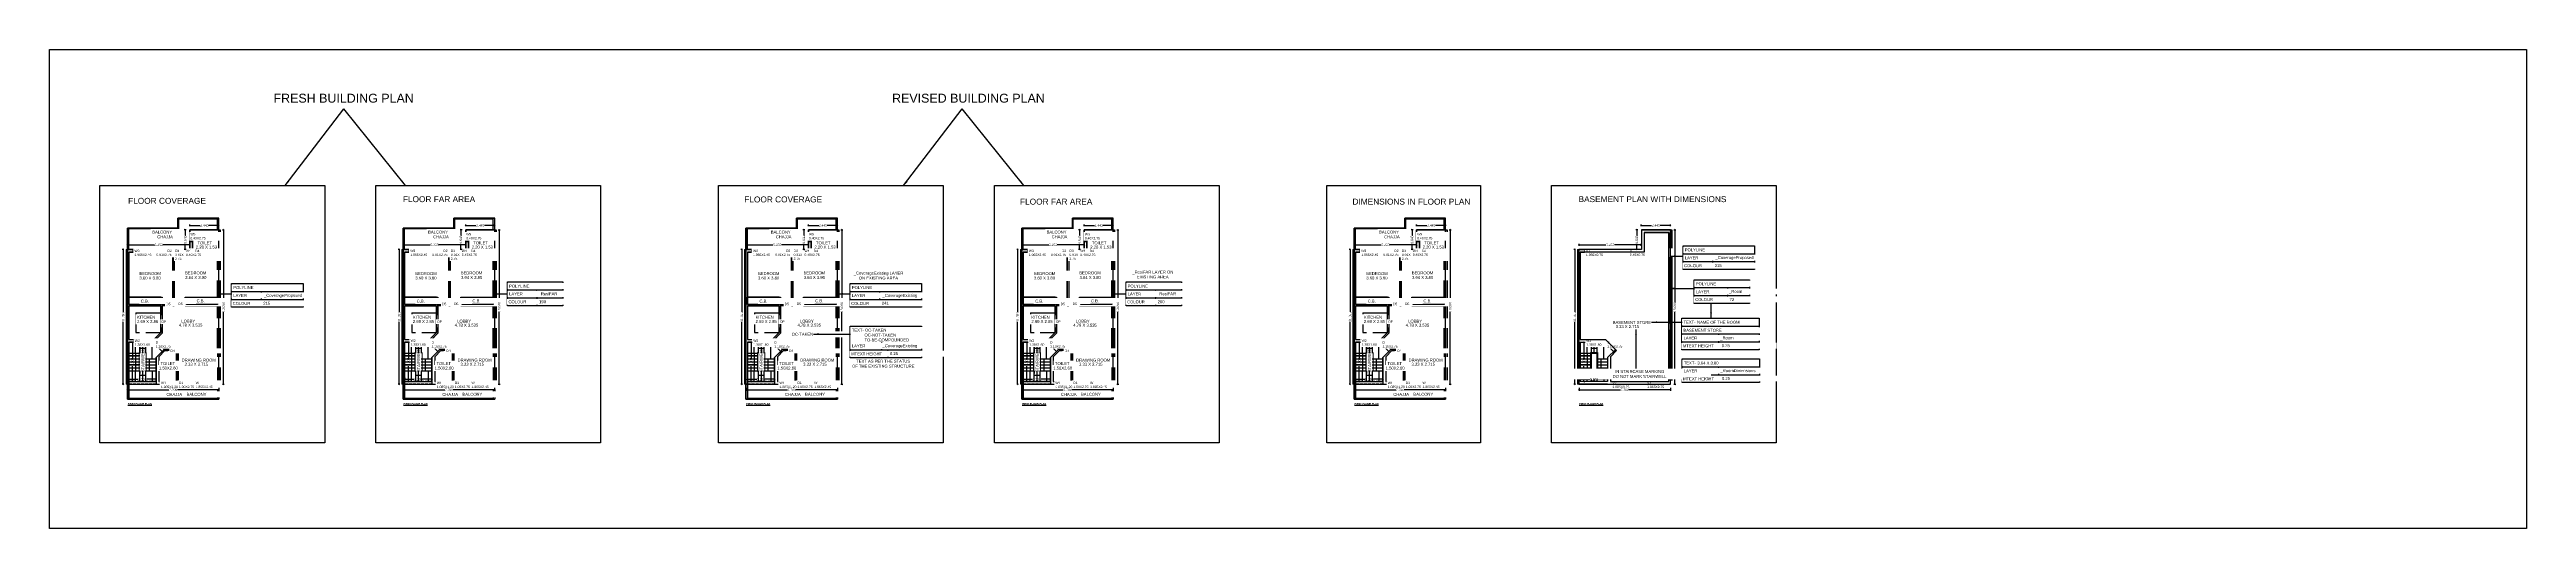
# Model space of a CAD drawing. Header units: metres. Extents: x 180 to 389, y -165 to 195.
# Drawn here: x 180.4 to 389.1, y -6.5 to 33.9 of the extents above; entities that cross this region are included whole.
import ezdxf

# ---------------------------------------------------------------- set-up
doc = ezdxf.new("R2010")
doc.units = ezdxf.units.M
doc.header["$LTSCALE"] = 2
doc.header["$MEASUREMENT"] = 0
doc.linetypes.add('ACAD_ISO02W100', pattern=[15, 12, -3])
for name, color, linetype in [('_ArchProj', 21, 'Continuous'), ('_Balcony', 25, 'Continuous'), ('_CB', 40, 'Continuous'), ('_CoverageExisting', 241, 'Continuous'), ('_CoverageProposed', 215, 'Continuous'), ('_Dimension', 87, 'Continuous'), ('_Door', 114, 'Continuous'), ('_ResiFAR', 190, 'Continuous'), ('_Room', 72, 'Continuous'), ('_RoomDimensions', 193, 'Continuous'), ('_StaircaseLanding', 210, 'Continuous'), ('_StaircaseWell', 140, 'Continuous'), ('_StairFlight', 105, 'Continuous'), ('_Stairs', 120, 'Continuous'), ('_Window', 115, 'Continuous')]:
    doc.layers.add(name, color=color, linetype=linetype)
doc.styles.add('DRAWING', font='times.ttf', dxfattribs={"height": 0.2})
doc.styles.get("Standard").update_dxf_attribs({"font": 'arial.ttf'})
doc.dimstyles.new('Copy of DRAWING', dxfattribs={"dimtxt": 0.2, "dimasz": 0.46, "dimexe": 0.076, "dimexo": 0.3, "dimgap": 0.037, "dimtad": 0, "dimdec": 3, "dimzin": 0, "dimdsep": 46, "dimtxsty": 'DRAWING', "dimblk": 'ARCHTICK', "dimtsz": 0.037, "dimcen": 0.09, "dimclre": 256, "dimclrt": 256, "dimadec": 0, "dimazin": 0, "dimtfac": 1, "dimtdec": 3, "dimtix": 1, "dimtofl": 0, "dimtmove": 2, "dimatfit": 3, "dimfxl": 1, "dimtolj": 1, "dimtzin": 0, "dimarcsym": 0})
doc.dimstyles.new('DRAWING', dxfattribs={"dimtxt": 0.2, "dimasz": 0.076, "dimexe": 0.076, "dimexo": 0.3, "dimgap": 0.037, "dimtad": 0, "dimdec": 3, "dimzin": 0, "dimdsep": 46, "dimtxsty": 'DRAWING', "dimblk": 'ARCHTICK', "dimtsz": 0.037, "dimcen": 0.09, "dimclre": 256, "dimclrt": 256, "dimadec": 0, "dimazin": 0, "dimtfac": 1, "dimtdec": 3, "dimtix": 1, "dimtofl": 0, "dimtmove": 2, "dimatfit": 3, "dimfxl": 1, "dimtolj": 1, "dimtzin": 0, "dimarcsym": 0})

# ---------------------------------------------------------------- blocks, each defined once
blk = doc.blocks.new('*D310')
at = {"layer": '_Dimension', "color": 0, "linetype": 'ByBlock', "lineweight": -2, "ltscale": 0.01}
for p, q in [((192.26, 19.08), (192.19, 19)), ((192.23, 19.04), (193.09, 19.04)), ((194.67, 19.04), (193.8, 19.04)), ((194.63, 19), (194.71, 19.08))]:
    blk.add_line(p, q, dxfattribs=at)
at = {"layer": '_Dimension', "linetype": 'ByBlock', "lineweight": -2, "ltscale": 0.01}
for p, q in [((192.23, 18.97), (192.23, 19.12)), ((194.67, 18.97), (194.67, 19.12))]:
    blk.add_line(p, q, dxfattribs=at)
at = {"layer": 'Defpoints', "color": 0, "ltscale": 0.01}
for p in [(194.67, 19.04), (192.23, 18.67), (194.67, 18.67)]:
    blk.add_point(p, dxfattribs=at)
at = {"layer": '_Dimension', "ltscale": 0.01, "insert": (193.45, 19.04), "char_height": 0.2, "attachment_point": 5, "style": 'DRAWING'}
blk.add_mtext('\\A1;2.445', dxfattribs=at)
blk = doc.blocks.new('_ArchTick')
blk = doc.blocks.new('*D311')
at = {"layer": '_Dimension', "linetype": 'ByBlock', "lineweight": -2, "ltscale": 0.01}
for p, q in [((191.93, 18.67), (191.76, 18.67)), ((191.93, 17.02), (191.76, 17.02))]:
    blk.add_line(p, q, dxfattribs=at)
at = {"layer": '_Dimension', "color": 0, "linetype": 'ByBlock', "lineweight": -2, "ltscale": 0.01}
for p, q in [((191.87, 18.63), (191.79, 18.7)), ((191.79, 17.06), (191.87, 16.98)), ((191.83, 18.67), (191.83, 18.19)), ((191.83, 17.02), (191.83, 17.5))]:
    blk.add_line(p, q, dxfattribs=at)
at = {"layer": 'Defpoints', "color": 0, "ltscale": 0.01}
for p in [(191.83, 17.02), (192.23, 18.67), (192.23, 17.02)]:
    blk.add_point(p, dxfattribs=at)
at = {"layer": '_Dimension', "ltscale": 0.01, "insert": (191.83, 17.84), "char_height": 0.2, "attachment_point": 5, "rotation": 90, "style": 'DRAWING'}
blk.add_mtext('\\A1;1.645', dxfattribs=at)
blk = doc.blocks.new('*D312')
at = {"layer": '_Dimension', "color": 0, "linetype": 'ByBlock', "lineweight": -2, "ltscale": 0.01}
for p, q in [((187.01, 17.44), (186.93, 17.37)), ((186.97, 17.41), (189.25, 17.41)), ((192.23, 17.41), (189.95, 17.41)), ((192.19, 17.37), (192.26, 17.44))]:
    blk.add_line(p, q, dxfattribs=at)
at = {"layer": '_Dimension', "linetype": 'ByBlock', "lineweight": -2, "ltscale": 0.01}
for p, q in [((186.97, 17.32), (186.97, 17.48)), ((192.23, 17.32), (192.23, 17.48))]:
    blk.add_line(p, q, dxfattribs=at)
at = {"layer": 'Defpoints', "color": 0, "ltscale": 0.01}
for p in [(186.97, 17.02), (192.23, 17.41), (192.23, 17.02)]:
    blk.add_point(p, dxfattribs=at)
at = {"layer": '_Dimension', "ltscale": 0.01, "insert": (189.6, 17.41), "char_height": 0.2, "attachment_point": 5, "style": 'DRAWING'}
blk.add_mtext('\\A1;5.255', dxfattribs=at)
blk = doc.blocks.new('*D313')
at = {"layer": '_Dimension', "linetype": 'ByBlock', "lineweight": -2, "ltscale": 0.01}
for p, q in [((186.67, 17.02), (186.54, 17.02)), ((186.67, 5.67), (186.54, 5.67))]:
    blk.add_line(p, q, dxfattribs=at)
at = {"layer": '_Dimension', "color": 0, "linetype": 'ByBlock', "lineweight": -2, "ltscale": 0.01}
for p, q in [((186.65, 16.98), (186.58, 17.06)), ((186.62, 17.02), (186.62, 11.76)), ((186.62, 5.67), (186.62, 10.93)), ((186.58, 5.7), (186.65, 5.63))]:
    blk.add_line(p, q, dxfattribs=at)
at = {"layer": 'Defpoints', "color": 0, "ltscale": 0.01}
for p in [(186.97, 17.02), (186.62, 5.67), (186.97, 5.67)]:
    blk.add_point(p, dxfattribs=at)
at = {"layer": '_Dimension', "ltscale": 0.01, "insert": (186.62, 11.34), "char_height": 0.2, "attachment_point": 5, "rotation": 90, "style": 'DRAWING'}
blk.add_mtext('\\A1;11.355', dxfattribs=at)
blk = doc.blocks.new('*D314')
at = {"layer": '_Dimension', "color": 0, "linetype": 'ByBlock', "lineweight": -2, "ltscale": 0.01}
for p, q in [((187.01, 5.24), (186.93, 5.16)), ((186.97, 5.2), (190.46, 5.2)), ((194.67, 5.2), (191.18, 5.2)), ((194.63, 5.16), (194.71, 5.24))]:
    blk.add_line(p, q, dxfattribs=at)
at = {"layer": '_Dimension', "linetype": 'ByBlock', "lineweight": -2, "ltscale": 0.01}
for p, q in [((186.97, 5.37), (186.97, 5.12)), ((194.67, 5.37), (194.67, 5.12))]:
    blk.add_line(p, q, dxfattribs=at)
at = {"layer": 'Defpoints', "color": 0, "ltscale": 0.01}
for p in [(186.97, 5.67), (194.67, 5.67), (194.67, 5.2)]:
    blk.add_point(p, dxfattribs=at)
at = {"layer": '_Dimension', "ltscale": 0.01, "insert": (190.82, 5.2), "char_height": 0.2, "attachment_point": 5, "style": 'DRAWING'}
blk.add_mtext('\\A1;7.700', dxfattribs=at)
blk = doc.blocks.new('*D315')
at = {"layer": '_Dimension', "linetype": 'ByBlock', "lineweight": -2, "ltscale": 0.01}
for p, q in [((194.97, 18.67), (195.13, 18.67)), ((194.97, 5.67), (195.13, 5.67))]:
    blk.add_line(p, q, dxfattribs=at)
at = {"layer": '_Dimension', "color": 0, "linetype": 'ByBlock', "lineweight": -2, "ltscale": 0.01}
for p, q in [((195.09, 18.63), (195.02, 18.7)), ((195.06, 18.67), (195.06, 12.59)), ((195.06, 5.67), (195.06, 11.75)), ((195.02, 5.7), (195.09, 5.63))]:
    blk.add_line(p, q, dxfattribs=at)
at = {"layer": 'Defpoints', "color": 0, "ltscale": 0.01}
for p in [(194.67, 18.67), (195.06, 18.67), (194.67, 5.67)]:
    blk.add_point(p, dxfattribs=at)
at = {"layer": '_Dimension', "ltscale": 0.01, "insert": (195.06, 12.17), "char_height": 0.2, "attachment_point": 5, "rotation": 90, "style": 'DRAWING'}
blk.add_mtext('\\A1;13.000', dxfattribs=at)
blk = doc.blocks.new('*D316')
at = {"layer": '_Dimension', "color": 0, "linetype": 'ByBlock', "lineweight": -2, "ltscale": 0.01}
for p, q in [((187.43, 9.16), (187.36, 9.23)), ((187.39, 9.2), (187.39, 7.9)), ((187.39, 5.9), (187.39, 7.19)), ((187.36, 5.93), (187.43, 5.86))]:
    blk.add_line(p, q, dxfattribs=at)
at = {"layer": '_Dimension', "linetype": 'ByBlock', "lineweight": -2, "ltscale": 0.01}
for p, q in [((187.39, 9.2), (187.47, 9.2)), ((187.39, 5.9), (187.47, 5.9))]:
    blk.add_line(p, q, dxfattribs=at)
at = {"layer": 'Defpoints', "color": 0, "ltscale": 0.01}
for p in [(187.09, 9.2), (187.09, 5.9), (187.39, 5.9)]:
    blk.add_point(p, dxfattribs=at)
at = {"layer": '_Dimension', "ltscale": 0.01, "insert": (187.39, 7.55), "char_height": 0.2, "attachment_point": 5, "rotation": 90, "style": 'DRAWING'}
blk.add_mtext('\\A1;3.300', dxfattribs=at)
blk = doc.blocks.new('*D317')
at = {"layer": '_Dimension', "color": 0, "linetype": 'ByBlock', "lineweight": -2, "ltscale": 0.01}
for p, q in [((187.12, 6.12), (187.05, 6.05)), ((187.09, 6.08), (187.88, 6.08)), ((189.39, 6.08), (188.6, 6.08)), ((189.35, 6.05), (189.42, 6.12))]:
    blk.add_line(p, q, dxfattribs=at)
at = {"layer": '_Dimension', "linetype": 'ByBlock', "lineweight": -2, "ltscale": 0.01}
for p, q in [((187.09, 6.2), (187.09, 6.16)), ((189.39, 6.2), (189.39, 6.16))]:
    blk.add_line(p, q, dxfattribs=at)
at = {"layer": 'Defpoints', "color": 0, "ltscale": 0.01}
for p in [(187.09, 5.9), (189.39, 6.08), (189.39, 5.9)]:
    blk.add_point(p, dxfattribs=at)
at = {"layer": '_Dimension', "ltscale": 0.01, "insert": (188.24, 6.08), "char_height": 0.2, "attachment_point": 5, "style": 'DRAWING'}
blk.add_mtext('\\A1;2.300', dxfattribs=at)
blk = doc.blocks.new('*D318')
at = {"layer": '_Dimension', "color": 0, "linetype": 'ByBlock', "lineweight": -2, "ltscale": 0.01}
for p, q in [((215.5, 19.08), (215.43, 19)), ((215.47, 19.04), (216.33, 19.04)), ((217.91, 19.04), (217.05, 19.04)), ((217.88, 19), (217.95, 19.08))]:
    blk.add_line(p, q, dxfattribs=at)
at = {"layer": '_Dimension', "linetype": 'ByBlock', "lineweight": -2, "ltscale": 0.01}
for p, q in [((215.47, 18.97), (215.47, 19.12)), ((217.91, 18.97), (217.91, 19.12))]:
    blk.add_line(p, q, dxfattribs=at)
at = {"layer": 'Defpoints', "color": 0, "ltscale": 0.01}
for p in [(217.91, 19.04), (215.47, 18.67), (217.91, 18.67)]:
    blk.add_point(p, dxfattribs=at)
at = {"layer": '_Dimension', "ltscale": 0.01, "insert": (216.69, 19.04), "char_height": 0.2, "attachment_point": 5, "style": 'DRAWING'}
blk.add_mtext('\\A1;2.445', dxfattribs=at)
blk = doc.blocks.new('*D319')
at = {"layer": '_Dimension', "linetype": 'ByBlock', "lineweight": -2, "ltscale": 0.01}
for p, q in [((215.17, 18.67), (215, 18.67)), ((215.17, 17.02), (215, 17.02))]:
    blk.add_line(p, q, dxfattribs=at)
at = {"layer": '_Dimension', "color": 0, "linetype": 'ByBlock', "lineweight": -2, "ltscale": 0.01}
for p, q in [((215.11, 18.63), (215.04, 18.7)), ((215.04, 17.06), (215.11, 16.98)), ((215.07, 18.67), (215.07, 18.19)), ((215.07, 17.02), (215.07, 17.5))]:
    blk.add_line(p, q, dxfattribs=at)
at = {"layer": 'Defpoints', "color": 0, "ltscale": 0.01}
for p in [(215.07, 17.02), (215.47, 18.67), (215.47, 17.02)]:
    blk.add_point(p, dxfattribs=at)
at = {"layer": '_Dimension', "ltscale": 0.01, "insert": (215.07, 17.84), "char_height": 0.2, "attachment_point": 5, "rotation": 90, "style": 'DRAWING'}
blk.add_mtext('\\A1;1.645', dxfattribs=at)
blk = doc.blocks.new('*D320')
at = {"layer": '_Dimension', "color": 0, "linetype": 'ByBlock', "lineweight": -2, "ltscale": 0.01}
for p, q in [((210.25, 17.44), (210.18, 17.37)), ((210.21, 17.41), (212.49, 17.41)), ((215.47, 17.41), (213.19, 17.41)), ((215.43, 17.37), (215.5, 17.44))]:
    blk.add_line(p, q, dxfattribs=at)
at = {"layer": '_Dimension', "linetype": 'ByBlock', "lineweight": -2, "ltscale": 0.01}
for p, q in [((210.21, 17.32), (210.21, 17.48)), ((215.47, 17.32), (215.47, 17.48))]:
    blk.add_line(p, q, dxfattribs=at)
at = {"layer": 'Defpoints', "color": 0, "ltscale": 0.01}
for p in [(210.21, 17.02), (215.47, 17.41), (215.47, 17.02)]:
    blk.add_point(p, dxfattribs=at)
at = {"layer": '_Dimension', "ltscale": 0.01, "insert": (212.84, 17.41), "char_height": 0.2, "attachment_point": 5, "style": 'DRAWING'}
blk.add_mtext('\\A1;5.255', dxfattribs=at)
blk = doc.blocks.new('*D321')
at = {"layer": '_Dimension', "linetype": 'ByBlock', "lineweight": -2, "ltscale": 0.01}
for p, q in [((209.91, 17.02), (209.78, 17.02)), ((209.91, 5.67), (209.78, 5.67))]:
    blk.add_line(p, q, dxfattribs=at)
at = {"layer": '_Dimension', "color": 0, "linetype": 'ByBlock', "lineweight": -2, "ltscale": 0.01}
for p, q in [((209.9, 16.98), (209.82, 17.06)), ((209.86, 17.02), (209.86, 11.76)), ((209.86, 5.67), (209.86, 10.93)), ((209.82, 5.7), (209.9, 5.63))]:
    blk.add_line(p, q, dxfattribs=at)
at = {"layer": 'Defpoints', "color": 0, "ltscale": 0.01}
for p in [(210.21, 17.02), (209.86, 5.67), (210.21, 5.67)]:
    blk.add_point(p, dxfattribs=at)
at = {"layer": '_Dimension', "ltscale": 0.01, "insert": (209.86, 11.34), "char_height": 0.2, "attachment_point": 5, "rotation": 90, "style": 'DRAWING'}
blk.add_mtext('\\A1;11.355', dxfattribs=at)
blk = doc.blocks.new('*D322')
at = {"layer": '_Dimension', "color": 0, "linetype": 'ByBlock', "lineweight": -2, "ltscale": 0.01}
for p, q in [((210.25, 5.24), (210.18, 5.16)), ((210.21, 5.2), (213.7, 5.2)), ((217.91, 5.2), (214.42, 5.2)), ((217.88, 5.16), (217.95, 5.24))]:
    blk.add_line(p, q, dxfattribs=at)
at = {"layer": '_Dimension', "linetype": 'ByBlock', "lineweight": -2, "ltscale": 0.01}
for p, q in [((210.21, 5.37), (210.21, 5.12)), ((217.91, 5.37), (217.91, 5.12))]:
    blk.add_line(p, q, dxfattribs=at)
at = {"layer": 'Defpoints', "color": 0, "ltscale": 0.01}
for p in [(210.21, 5.67), (217.91, 5.67), (217.91, 5.2)]:
    blk.add_point(p, dxfattribs=at)
at = {"layer": '_Dimension', "ltscale": 0.01, "insert": (214.06, 5.2), "char_height": 0.2, "attachment_point": 5, "style": 'DRAWING'}
blk.add_mtext('\\A1;7.700', dxfattribs=at)
blk = doc.blocks.new('*D323')
at = {"layer": '_Dimension', "linetype": 'ByBlock', "lineweight": -2, "ltscale": 0.01}
for p, q in [((218.21, 18.67), (218.37, 18.67)), ((218.21, 5.67), (218.37, 5.67))]:
    blk.add_line(p, q, dxfattribs=at)
at = {"layer": '_Dimension', "color": 0, "linetype": 'ByBlock', "lineweight": -2, "ltscale": 0.01}
for p, q in [((218.33, 18.63), (218.26, 18.7)), ((218.3, 18.67), (218.3, 12.59)), ((218.3, 5.67), (218.3, 11.75)), ((218.26, 5.7), (218.33, 5.63))]:
    blk.add_line(p, q, dxfattribs=at)
at = {"layer": 'Defpoints', "color": 0, "ltscale": 0.01}
for p in [(217.91, 18.67), (218.3, 18.67), (217.91, 5.67)]:
    blk.add_point(p, dxfattribs=at)
at = {"layer": '_Dimension', "ltscale": 0.01, "insert": (218.3, 12.17), "char_height": 0.2, "attachment_point": 5, "rotation": 90, "style": 'DRAWING'}
blk.add_mtext('\\A1;13.000', dxfattribs=at)
blk = doc.blocks.new('*D324')
at = {"layer": '_Dimension', "color": 0, "linetype": 'ByBlock', "lineweight": -2, "ltscale": 0.01}
for p, q in [((210.67, 9.16), (210.6, 9.23)), ((210.64, 9.2), (210.64, 7.9)), ((210.64, 5.9), (210.64, 7.19)), ((210.6, 5.93), (210.67, 5.86))]:
    blk.add_line(p, q, dxfattribs=at)
at = {"layer": '_Dimension', "linetype": 'ByBlock', "lineweight": -2, "ltscale": 0.01}
for p, q in [((210.63, 9.2), (210.71, 9.2)), ((210.63, 5.9), (210.71, 5.9))]:
    blk.add_line(p, q, dxfattribs=at)
at = {"layer": 'Defpoints', "color": 0, "ltscale": 0.01}
for p in [(210.33, 9.2), (210.33, 5.9), (210.64, 5.9)]:
    blk.add_point(p, dxfattribs=at)
at = {"layer": '_Dimension', "ltscale": 0.01, "insert": (210.64, 7.55), "char_height": 0.2, "attachment_point": 5, "rotation": 90, "style": 'DRAWING'}
blk.add_mtext('\\A1;3.300', dxfattribs=at)
blk = doc.blocks.new('*D325')
at = {"layer": '_Dimension', "color": 0, "linetype": 'ByBlock', "lineweight": -2, "ltscale": 0.01}
for p, q in [((210.36, 6.12), (210.29, 6.05)), ((210.33, 6.08), (211.12, 6.08)), ((212.63, 6.08), (211.84, 6.08)), ((212.59, 6.05), (212.66, 6.12))]:
    blk.add_line(p, q, dxfattribs=at)
at = {"layer": '_Dimension', "linetype": 'ByBlock', "lineweight": -2, "ltscale": 0.01}
for p, q in [((210.33, 6.2), (210.33, 6.16)), ((212.63, 6.2), (212.63, 6.16))]:
    blk.add_line(p, q, dxfattribs=at)
at = {"layer": 'Defpoints', "color": 0, "ltscale": 0.01}
for p in [(210.33, 5.9), (212.63, 6.08), (212.63, 5.9)]:
    blk.add_point(p, dxfattribs=at)
at = {"layer": '_Dimension', "ltscale": 0.01, "insert": (211.48, 6.08), "char_height": 0.2, "attachment_point": 5, "style": 'DRAWING'}
blk.add_mtext('\\A1;2.300', dxfattribs=at)
blk = doc.blocks.new('*D334')
at = {"layer": '_Dimension', "color": 0, "linetype": 'ByBlock', "lineweight": -2, "ltscale": 0.01}
for p, q in [((244.38, 19.08), (244.3, 19)), ((244.34, 19.04), (245.21, 19.04)), ((246.79, 19.04), (245.92, 19.04)), ((246.75, 19), (246.82, 19.08))]:
    blk.add_line(p, q, dxfattribs=at)
at = {"layer": '_Dimension', "linetype": 'ByBlock', "lineweight": -2, "ltscale": 0.01}
for p, q in [((244.34, 18.97), (244.34, 19.12)), ((246.79, 18.97), (246.79, 19.12))]:
    blk.add_line(p, q, dxfattribs=at)
at = {"layer": 'Defpoints', "color": 0, "ltscale": 0.01}
for p in [(246.79, 19.04), (244.34, 18.67), (246.79, 18.67)]:
    blk.add_point(p, dxfattribs=at)
at = {"layer": '_Dimension', "ltscale": 0.01, "insert": (245.56, 19.04), "char_height": 0.2, "attachment_point": 5, "style": 'DRAWING'}
blk.add_mtext('\\A1;2.445', dxfattribs=at)
blk = doc.blocks.new('*D335')
at = {"layer": '_Dimension', "linetype": 'ByBlock', "lineweight": -2, "ltscale": 0.01}
for p, q in [((244.04, 18.67), (243.87, 18.67)), ((244.04, 17.02), (243.87, 17.02))]:
    blk.add_line(p, q, dxfattribs=at)
at = {"layer": '_Dimension', "color": 0, "linetype": 'ByBlock', "lineweight": -2, "ltscale": 0.01}
for p, q in [((243.98, 18.63), (243.91, 18.7)), ((243.91, 17.06), (243.98, 16.98)), ((243.95, 18.67), (243.95, 18.19)), ((243.95, 17.02), (243.95, 17.5))]:
    blk.add_line(p, q, dxfattribs=at)
at = {"layer": 'Defpoints', "color": 0, "ltscale": 0.01}
for p in [(243.95, 17.02), (244.34, 18.67), (244.34, 17.02)]:
    blk.add_point(p, dxfattribs=at)
at = {"layer": '_Dimension', "ltscale": 0.01, "insert": (243.95, 17.84), "char_height": 0.2, "attachment_point": 5, "rotation": 90, "style": 'DRAWING'}
blk.add_mtext('\\A1;1.645', dxfattribs=at)
blk = doc.blocks.new('*D336')
at = {"layer": '_Dimension', "color": 0, "linetype": 'ByBlock', "lineweight": -2, "ltscale": 0.01}
for p, q in [((239.12, 17.44), (239.05, 17.37)), ((239.09, 17.41), (241.36, 17.41)), ((244.34, 17.41), (242.07, 17.41)), ((244.3, 17.37), (244.38, 17.44))]:
    blk.add_line(p, q, dxfattribs=at)
at = {"layer": '_Dimension', "linetype": 'ByBlock', "lineweight": -2, "ltscale": 0.01}
for p, q in [((239.09, 17.32), (239.09, 17.48)), ((244.34, 17.32), (244.34, 17.48))]:
    blk.add_line(p, q, dxfattribs=at)
at = {"layer": 'Defpoints', "color": 0, "ltscale": 0.01}
for p in [(239.09, 17.02), (244.34, 17.41), (244.34, 17.02)]:
    blk.add_point(p, dxfattribs=at)
at = {"layer": '_Dimension', "ltscale": 0.01, "insert": (241.71, 17.41), "char_height": 0.2, "attachment_point": 5, "style": 'DRAWING'}
blk.add_mtext('\\A1;5.255', dxfattribs=at)
blk = doc.blocks.new('*D337')
at = {"layer": '_Dimension', "linetype": 'ByBlock', "lineweight": -2, "ltscale": 0.01}
for p, q in [((238.79, 17.02), (238.66, 17.02)), ((238.79, 5.67), (238.66, 5.67))]:
    blk.add_line(p, q, dxfattribs=at)
at = {"layer": '_Dimension', "color": 0, "linetype": 'ByBlock', "lineweight": -2, "ltscale": 0.01}
for p, q in [((238.77, 16.98), (238.7, 17.06)), ((238.73, 17.02), (238.73, 11.76)), ((238.73, 5.67), (238.73, 10.93)), ((238.7, 5.7), (238.77, 5.63))]:
    blk.add_line(p, q, dxfattribs=at)
at = {"layer": 'Defpoints', "color": 0, "ltscale": 0.01}
for p in [(239.09, 17.02), (238.73, 5.67), (239.09, 5.67)]:
    blk.add_point(p, dxfattribs=at)
at = {"layer": '_Dimension', "ltscale": 0.01, "insert": (238.73, 11.34), "char_height": 0.2, "attachment_point": 5, "rotation": 90, "style": 'DRAWING'}
blk.add_mtext('\\A1;11.355', dxfattribs=at)
blk = doc.blocks.new('*D338')
at = {"layer": '_Dimension', "color": 0, "linetype": 'ByBlock', "lineweight": -2, "ltscale": 0.01}
for p, q in [((239.12, 5.24), (239.05, 5.16)), ((239.09, 5.2), (242.58, 5.2)), ((246.79, 5.2), (243.29, 5.2)), ((246.75, 5.16), (246.82, 5.24))]:
    blk.add_line(p, q, dxfattribs=at)
at = {"layer": '_Dimension', "linetype": 'ByBlock', "lineweight": -2, "ltscale": 0.01}
for p, q in [((239.09, 5.37), (239.09, 5.12)), ((246.79, 5.37), (246.79, 5.12))]:
    blk.add_line(p, q, dxfattribs=at)
at = {"layer": 'Defpoints', "color": 0, "ltscale": 0.01}
for p in [(239.09, 5.67), (246.79, 5.67), (246.79, 5.2)]:
    blk.add_point(p, dxfattribs=at)
at = {"layer": '_Dimension', "ltscale": 0.01, "insert": (242.94, 5.2), "char_height": 0.2, "attachment_point": 5, "style": 'DRAWING'}
blk.add_mtext('\\A1;7.700', dxfattribs=at)
blk = doc.blocks.new('*D339')
at = {"layer": '_Dimension', "linetype": 'ByBlock', "lineweight": -2, "ltscale": 0.01}
for p, q in [((247.09, 18.67), (247.25, 18.67)), ((247.09, 5.67), (247.25, 5.67))]:
    blk.add_line(p, q, dxfattribs=at)
at = {"layer": '_Dimension', "color": 0, "linetype": 'ByBlock', "lineweight": -2, "ltscale": 0.01}
for p, q in [((247.21, 18.63), (247.13, 18.7)), ((247.17, 18.67), (247.17, 12.59)), ((247.17, 5.67), (247.17, 11.75)), ((247.13, 5.7), (247.21, 5.63))]:
    blk.add_line(p, q, dxfattribs=at)
at = {"layer": 'Defpoints', "color": 0, "ltscale": 0.01}
for p in [(246.79, 18.67), (247.17, 18.67), (246.79, 5.67)]:
    blk.add_point(p, dxfattribs=at)
at = {"layer": '_Dimension', "ltscale": 0.01, "insert": (247.17, 12.17), "char_height": 0.2, "attachment_point": 5, "rotation": 90, "style": 'DRAWING'}
blk.add_mtext('\\A1;13.000', dxfattribs=at)
blk = doc.blocks.new('*D340')
at = {"layer": '_Dimension', "color": 0, "linetype": 'ByBlock', "lineweight": -2, "ltscale": 0.01}
for p, q in [((239.55, 9.16), (239.47, 9.23)), ((239.51, 9.2), (239.51, 7.9)), ((239.51, 5.9), (239.51, 7.19)), ((239.47, 5.93), (239.55, 5.86))]:
    blk.add_line(p, q, dxfattribs=at)
at = {"layer": '_Dimension', "linetype": 'ByBlock', "lineweight": -2, "ltscale": 0.01}
for p, q in [((239.5, 9.2), (239.59, 9.2)), ((239.5, 5.9), (239.59, 5.9))]:
    blk.add_line(p, q, dxfattribs=at)
at = {"layer": 'Defpoints', "color": 0, "ltscale": 0.01}
for p in [(239.2, 9.2), (239.2, 5.9), (239.51, 5.9)]:
    blk.add_point(p, dxfattribs=at)
at = {"layer": '_Dimension', "ltscale": 0.01, "insert": (239.51, 7.55), "char_height": 0.2, "attachment_point": 5, "rotation": 90, "style": 'DRAWING'}
blk.add_mtext('\\A1;3.300', dxfattribs=at)
blk = doc.blocks.new('*D341')
at = {"layer": '_Dimension', "color": 0, "linetype": 'ByBlock', "lineweight": -2, "ltscale": 0.01}
for p, q in [((239.24, 6.12), (239.16, 6.05)), ((239.2, 6.08), (239.99, 6.08)), ((241.5, 6.08), (240.71, 6.08)), ((241.46, 6.05), (241.54, 6.12))]:
    blk.add_line(p, q, dxfattribs=at)
at = {"layer": '_Dimension', "linetype": 'ByBlock', "lineweight": -2, "ltscale": 0.01}
for p, q in [((239.2, 6.2), (239.2, 6.16)), ((241.5, 6.2), (241.5, 6.16))]:
    blk.add_line(p, q, dxfattribs=at)
at = {"layer": 'Defpoints', "color": 0, "ltscale": 0.01}
for p in [(239.2, 5.9), (241.5, 6.08), (241.5, 5.9)]:
    blk.add_point(p, dxfattribs=at)
at = {"layer": '_Dimension', "ltscale": 0.01, "insert": (240.35, 6.08), "char_height": 0.2, "attachment_point": 5, "style": 'DRAWING'}
blk.add_mtext('\\A1;2.300', dxfattribs=at)
blk = doc.blocks.new('*D326')
at = {"layer": '_Dimension', "color": 0, "linetype": 'ByBlock', "lineweight": -2, "ltscale": 0.01}
for p, q in [((267.62, 19.08), (267.55, 19)), ((267.58, 19.04), (268.45, 19.04)), ((270.03, 19.04), (269.16, 19.04)), ((269.99, 19), (270.06, 19.08))]:
    blk.add_line(p, q, dxfattribs=at)
at = {"layer": '_Dimension', "linetype": 'ByBlock', "lineweight": -2, "ltscale": 0.01}
for p, q in [((267.58, 18.97), (267.58, 19.12)), ((270.03, 18.97), (270.03, 19.12))]:
    blk.add_line(p, q, dxfattribs=at)
at = {"layer": 'Defpoints', "color": 0, "ltscale": 0.01}
for p in [(270.03, 19.04), (267.58, 18.67), (270.03, 18.67)]:
    blk.add_point(p, dxfattribs=at)
at = {"layer": '_Dimension', "ltscale": 0.01, "insert": (268.8, 19.04), "char_height": 0.2, "attachment_point": 5, "style": 'DRAWING'}
blk.add_mtext('\\A1;2.445', dxfattribs=at)
blk = doc.blocks.new('*D327')
at = {"layer": '_Dimension', "linetype": 'ByBlock', "lineweight": -2, "ltscale": 0.01}
for p, q in [((267.28, 18.67), (267.11, 18.67)), ((267.28, 17.02), (267.11, 17.02))]:
    blk.add_line(p, q, dxfattribs=at)
at = {"layer": '_Dimension', "color": 0, "linetype": 'ByBlock', "lineweight": -2, "ltscale": 0.01}
for p, q in [((267.23, 18.63), (267.15, 18.7)), ((267.15, 17.06), (267.23, 16.98)), ((267.19, 18.67), (267.19, 18.19)), ((267.19, 17.02), (267.19, 17.5))]:
    blk.add_line(p, q, dxfattribs=at)
at = {"layer": 'Defpoints', "color": 0, "ltscale": 0.01}
for p in [(267.19, 17.02), (267.58, 18.67), (267.58, 17.02)]:
    blk.add_point(p, dxfattribs=at)
at = {"layer": '_Dimension', "ltscale": 0.01, "insert": (267.19, 17.84), "char_height": 0.2, "attachment_point": 5, "rotation": 90, "style": 'DRAWING'}
blk.add_mtext('\\A1;1.645', dxfattribs=at)
blk = doc.blocks.new('*D328')
at = {"layer": '_Dimension', "color": 0, "linetype": 'ByBlock', "lineweight": -2, "ltscale": 0.01}
for p, q in [((262.36, 17.44), (262.29, 17.37)), ((262.33, 17.41), (264.6, 17.41)), ((267.58, 17.41), (265.31, 17.41)), ((267.55, 17.37), (267.62, 17.44))]:
    blk.add_line(p, q, dxfattribs=at)
at = {"layer": '_Dimension', "linetype": 'ByBlock', "lineweight": -2, "ltscale": 0.01}
for p, q in [((262.33, 17.32), (262.33, 17.48)), ((267.58, 17.32), (267.58, 17.48))]:
    blk.add_line(p, q, dxfattribs=at)
at = {"layer": 'Defpoints', "color": 0, "ltscale": 0.01}
for p in [(262.33, 17.02), (267.58, 17.41), (267.58, 17.02)]:
    blk.add_point(p, dxfattribs=at)
at = {"layer": '_Dimension', "ltscale": 0.01, "insert": (264.95, 17.41), "char_height": 0.2, "attachment_point": 5, "style": 'DRAWING'}
blk.add_mtext('\\A1;5.255', dxfattribs=at)
blk = doc.blocks.new('*D329')
at = {"layer": '_Dimension', "linetype": 'ByBlock', "lineweight": -2, "ltscale": 0.01}
for p, q in [((262.03, 17.02), (261.9, 17.02)), ((262.03, 5.67), (261.9, 5.67))]:
    blk.add_line(p, q, dxfattribs=at)
at = {"layer": '_Dimension', "color": 0, "linetype": 'ByBlock', "lineweight": -2, "ltscale": 0.01}
for p, q in [((262.01, 16.98), (261.94, 17.06)), ((261.97, 17.02), (261.97, 11.76)), ((261.97, 5.67), (261.97, 10.93)), ((261.94, 5.7), (262.01, 5.63))]:
    blk.add_line(p, q, dxfattribs=at)
at = {"layer": 'Defpoints', "color": 0, "ltscale": 0.01}
for p in [(262.33, 17.02), (261.97, 5.67), (262.33, 5.67)]:
    blk.add_point(p, dxfattribs=at)
at = {"layer": '_Dimension', "ltscale": 0.01, "insert": (261.97, 11.34), "char_height": 0.2, "attachment_point": 5, "rotation": 90, "style": 'DRAWING'}
blk.add_mtext('\\A1;11.355', dxfattribs=at)
blk = doc.blocks.new('*D330')
at = {"layer": '_Dimension', "color": 0, "linetype": 'ByBlock', "lineweight": -2, "ltscale": 0.01}
for p, q in [((262.36, 5.24), (262.29, 5.16)), ((262.33, 5.2), (265.82, 5.2)), ((270.03, 5.2), (266.54, 5.2)), ((269.99, 5.16), (270.06, 5.24))]:
    blk.add_line(p, q, dxfattribs=at)
at = {"layer": '_Dimension', "linetype": 'ByBlock', "lineweight": -2, "ltscale": 0.01}
for p, q in [((262.33, 5.37), (262.33, 5.12)), ((270.03, 5.37), (270.03, 5.12))]:
    blk.add_line(p, q, dxfattribs=at)
at = {"layer": 'Defpoints', "color": 0, "ltscale": 0.01}
for p in [(262.33, 5.67), (270.03, 5.67), (270.03, 5.2)]:
    blk.add_point(p, dxfattribs=at)
at = {"layer": '_Dimension', "ltscale": 0.01, "insert": (266.18, 5.2), "char_height": 0.2, "attachment_point": 5, "style": 'DRAWING'}
blk.add_mtext('\\A1;7.700', dxfattribs=at)
blk = doc.blocks.new('*D331')
at = {"layer": '_Dimension', "linetype": 'ByBlock', "lineweight": -2, "ltscale": 0.01}
for p, q in [((270.33, 18.67), (270.49, 18.67)), ((270.33, 5.67), (270.49, 5.67))]:
    blk.add_line(p, q, dxfattribs=at)
at = {"layer": '_Dimension', "color": 0, "linetype": 'ByBlock', "lineweight": -2, "ltscale": 0.01}
for p, q in [((270.45, 18.63), (270.38, 18.7)), ((270.41, 18.67), (270.41, 12.59)), ((270.41, 5.67), (270.41, 11.75)), ((270.38, 5.7), (270.45, 5.63))]:
    blk.add_line(p, q, dxfattribs=at)
at = {"layer": 'Defpoints', "color": 0, "ltscale": 0.01}
for p in [(270.03, 18.67), (270.41, 18.67), (270.03, 5.67)]:
    blk.add_point(p, dxfattribs=at)
at = {"layer": '_Dimension', "ltscale": 0.01, "insert": (270.41, 12.17), "char_height": 0.2, "attachment_point": 5, "rotation": 90, "style": 'DRAWING'}
blk.add_mtext('\\A1;13.000', dxfattribs=at)
blk = doc.blocks.new('*D332')
at = {"layer": '_Dimension', "color": 0, "linetype": 'ByBlock', "lineweight": -2, "ltscale": 0.01}
for p, q in [((262.79, 9.16), (262.71, 9.23)), ((262.75, 9.2), (262.75, 7.9)), ((262.75, 5.9), (262.75, 7.19)), ((262.71, 5.93), (262.79, 5.86))]:
    blk.add_line(p, q, dxfattribs=at)
at = {"layer": '_Dimension', "linetype": 'ByBlock', "lineweight": -2, "ltscale": 0.01}
for p, q in [((262.74, 9.2), (262.83, 9.2)), ((262.74, 5.9), (262.83, 5.9))]:
    blk.add_line(p, q, dxfattribs=at)
at = {"layer": 'Defpoints', "color": 0, "ltscale": 0.01}
for p in [(262.44, 9.2), (262.44, 5.9), (262.75, 5.9)]:
    blk.add_point(p, dxfattribs=at)
at = {"layer": '_Dimension', "ltscale": 0.01, "insert": (262.75, 7.55), "char_height": 0.2, "attachment_point": 5, "rotation": 90, "style": 'DRAWING'}
blk.add_mtext('\\A1;3.300', dxfattribs=at)
blk = doc.blocks.new('*D333')
at = {"layer": '_Dimension', "color": 0, "linetype": 'ByBlock', "lineweight": -2, "ltscale": 0.01}
for p, q in [((262.48, 6.12), (262.41, 6.05)), ((262.44, 6.08), (263.23, 6.08)), ((264.74, 6.08), (263.95, 6.08)), ((264.71, 6.05), (264.78, 6.12))]:
    blk.add_line(p, q, dxfattribs=at)
at = {"layer": '_Dimension', "linetype": 'ByBlock', "lineweight": -2, "ltscale": 0.01}
for p, q in [((262.44, 6.2), (262.44, 6.16)), ((264.74, 6.2), (264.74, 6.16))]:
    blk.add_line(p, q, dxfattribs=at)
at = {"layer": 'Defpoints', "color": 0, "ltscale": 0.01}
for p in [(262.44, 5.9), (264.74, 6.08), (264.74, 5.9)]:
    blk.add_point(p, dxfattribs=at)
at = {"layer": '_Dimension', "ltscale": 0.01, "insert": (263.59, 6.08), "char_height": 0.2, "attachment_point": 5, "style": 'DRAWING'}
blk.add_mtext('\\A1;2.300', dxfattribs=at)
blk = doc.blocks.new('*D342')
at = {"layer": '_Dimension', "color": 0, "linetype": 'ByBlock', "lineweight": -2, "ltscale": 0.01}
for p, q in [((295.63, 19.08), (295.55, 19)), ((295.59, 19.04), (296.46, 19.04)), ((298.03, 19.04), (297.17, 19.04)), ((298, 19), (298.07, 19.08))]:
    blk.add_line(p, q, dxfattribs=at)
at = {"layer": '_Dimension', "linetype": 'ByBlock', "lineweight": -2, "ltscale": 0.01}
for p, q in [((295.59, 18.97), (295.59, 19.12)), ((298.03, 18.97), (298.03, 19.12))]:
    blk.add_line(p, q, dxfattribs=at)
at = {"layer": 'Defpoints', "color": 0, "ltscale": 0.01}
for p in [(298.03, 19.04), (295.59, 18.67), (298.03, 18.67)]:
    blk.add_point(p, dxfattribs=at)
at = {"layer": '_Dimension', "ltscale": 0.01, "insert": (296.81, 19.04), "char_height": 0.2, "attachment_point": 5, "style": 'DRAWING'}
blk.add_mtext('\\A1;2.445', dxfattribs=at)
blk = doc.blocks.new('*D343')
at = {"layer": '_Dimension', "linetype": 'ByBlock', "lineweight": -2, "ltscale": 0.01}
for p, q in [((295.29, 18.67), (295.12, 18.67)), ((295.29, 17.02), (295.12, 17.02))]:
    blk.add_line(p, q, dxfattribs=at)
at = {"layer": '_Dimension', "color": 0, "linetype": 'ByBlock', "lineweight": -2, "ltscale": 0.01}
for p, q in [((295.23, 18.63), (295.16, 18.7)), ((295.16, 17.06), (295.23, 16.98)), ((295.2, 18.67), (295.2, 18.19)), ((295.2, 17.02), (295.2, 17.5))]:
    blk.add_line(p, q, dxfattribs=at)
at = {"layer": 'Defpoints', "color": 0, "ltscale": 0.01}
for p in [(295.2, 17.02), (295.59, 18.67), (295.59, 17.02)]:
    blk.add_point(p, dxfattribs=at)
at = {"layer": '_Dimension', "ltscale": 0.01, "insert": (295.2, 17.84), "char_height": 0.2, "attachment_point": 5, "rotation": 90, "style": 'DRAWING'}
blk.add_mtext('\\A1;1.645', dxfattribs=at)
blk = doc.blocks.new('*D344')
at = {"layer": '_Dimension', "color": 0, "linetype": 'ByBlock', "lineweight": -2, "ltscale": 0.01}
for p, q in [((290.37, 17.44), (290.3, 17.37)), ((290.33, 17.41), (292.61, 17.41)), ((295.59, 17.41), (293.31, 17.41)), ((295.55, 17.37), (295.63, 17.44))]:
    blk.add_line(p, q, dxfattribs=at)
at = {"layer": '_Dimension', "linetype": 'ByBlock', "lineweight": -2, "ltscale": 0.01}
for p, q in [((290.33, 17.32), (290.33, 17.48)), ((295.59, 17.32), (295.59, 17.48))]:
    blk.add_line(p, q, dxfattribs=at)
at = {"layer": 'Defpoints', "color": 0, "ltscale": 0.01}
for p in [(290.33, 17.02), (295.59, 17.41), (295.59, 17.02)]:
    blk.add_point(p, dxfattribs=at)
at = {"layer": '_Dimension', "ltscale": 0.01, "insert": (292.96, 17.41), "char_height": 0.2, "attachment_point": 5, "style": 'DRAWING'}
blk.add_mtext('\\A1;5.255', dxfattribs=at)
blk = doc.blocks.new('*D345')
at = {"layer": '_Dimension', "linetype": 'ByBlock', "lineweight": -2, "ltscale": 0.01}
for p, q in [((290.03, 17.02), (289.91, 17.02)), ((290.03, 5.67), (289.91, 5.67))]:
    blk.add_line(p, q, dxfattribs=at)
at = {"layer": '_Dimension', "color": 0, "linetype": 'ByBlock', "lineweight": -2, "ltscale": 0.01}
for p, q in [((290.02, 16.98), (289.94, 17.06)), ((289.98, 17.02), (289.98, 11.76)), ((289.98, 5.67), (289.98, 10.93)), ((289.94, 5.7), (290.02, 5.63))]:
    blk.add_line(p, q, dxfattribs=at)
at = {"layer": 'Defpoints', "color": 0, "ltscale": 0.01}
for p in [(290.33, 17.02), (289.98, 5.67), (290.33, 5.67)]:
    blk.add_point(p, dxfattribs=at)
at = {"layer": '_Dimension', "ltscale": 0.01, "insert": (289.98, 11.34), "char_height": 0.2, "attachment_point": 5, "rotation": 90, "style": 'DRAWING'}
blk.add_mtext('\\A1;11.355', dxfattribs=at)
blk = doc.blocks.new('*D346')
at = {"layer": '_Dimension', "color": 0, "linetype": 'ByBlock', "lineweight": -2, "ltscale": 0.01}
for p, q in [((290.37, 5.24), (290.3, 5.16)), ((290.33, 5.2), (293.83, 5.2)), ((298.03, 5.2), (294.54, 5.2)), ((298, 5.16), (298.07, 5.24))]:
    blk.add_line(p, q, dxfattribs=at)
at = {"layer": '_Dimension', "linetype": 'ByBlock', "lineweight": -2, "ltscale": 0.01}
for p, q in [((290.33, 5.37), (290.33, 5.12)), ((298.03, 5.37), (298.03, 5.12))]:
    blk.add_line(p, q, dxfattribs=at)
at = {"layer": 'Defpoints', "color": 0, "ltscale": 0.01}
for p in [(290.33, 5.67), (298.03, 5.67), (298.03, 5.2)]:
    blk.add_point(p, dxfattribs=at)
at = {"layer": '_Dimension', "ltscale": 0.01, "insert": (294.18, 5.2), "char_height": 0.2, "attachment_point": 5, "style": 'DRAWING'}
blk.add_mtext('\\A1;7.700', dxfattribs=at)
blk = doc.blocks.new('*D347')
at = {"layer": '_Dimension', "linetype": 'ByBlock', "lineweight": -2, "ltscale": 0.01}
for p, q in [((298.33, 18.67), (298.5, 18.67)), ((298.33, 5.67), (298.5, 5.67))]:
    blk.add_line(p, q, dxfattribs=at)
at = {"layer": '_Dimension', "color": 0, "linetype": 'ByBlock', "lineweight": -2, "ltscale": 0.01}
for p, q in [((298.46, 18.63), (298.38, 18.7)), ((298.42, 18.67), (298.42, 12.59)), ((298.42, 5.67), (298.42, 11.75)), ((298.38, 5.7), (298.46, 5.63))]:
    blk.add_line(p, q, dxfattribs=at)
at = {"layer": 'Defpoints', "color": 0, "ltscale": 0.01}
for p in [(298.03, 18.67), (298.42, 18.67), (298.03, 5.67)]:
    blk.add_point(p, dxfattribs=at)
at = {"layer": '_Dimension', "ltscale": 0.01, "insert": (298.42, 12.17), "char_height": 0.2, "attachment_point": 5, "rotation": 90, "style": 'DRAWING'}
blk.add_mtext('\\A1;13.000', dxfattribs=at)
blk = doc.blocks.new('*D348')
at = {"layer": '_Dimension', "color": 0, "linetype": 'ByBlock', "lineweight": -2, "ltscale": 0.01}
for p, q in [((290.8, 9.16), (290.72, 9.23)), ((290.76, 9.2), (290.76, 7.9)), ((290.76, 5.9), (290.76, 7.19)), ((290.72, 5.93), (290.8, 5.86))]:
    blk.add_line(p, q, dxfattribs=at)
at = {"layer": '_Dimension', "linetype": 'ByBlock', "lineweight": -2, "ltscale": 0.01}
for p, q in [((290.75, 9.2), (290.83, 9.2)), ((290.75, 5.9), (290.83, 5.9))]:
    blk.add_line(p, q, dxfattribs=at)
at = {"layer": 'Defpoints', "color": 0, "ltscale": 0.01}
for p in [(290.45, 9.2), (290.45, 5.9), (290.76, 5.9)]:
    blk.add_point(p, dxfattribs=at)
at = {"layer": '_Dimension', "ltscale": 0.01, "insert": (290.76, 7.55), "char_height": 0.2, "attachment_point": 5, "rotation": 90, "style": 'DRAWING'}
blk.add_mtext('\\A1;3.300', dxfattribs=at)
blk = doc.blocks.new('*D349')
at = {"layer": '_Dimension', "color": 0, "linetype": 'ByBlock', "lineweight": -2, "ltscale": 0.01}
for p, q in [((290.49, 6.12), (290.41, 6.05)), ((290.45, 6.08), (291.24, 6.08)), ((292.75, 6.08), (291.96, 6.08)), ((292.71, 6.05), (292.79, 6.12))]:
    blk.add_line(p, q, dxfattribs=at)
at = {"layer": '_Dimension', "linetype": 'ByBlock', "lineweight": -2, "ltscale": 0.01}
for p, q in [((290.45, 6.2), (290.45, 6.16)), ((292.75, 6.2), (292.75, 6.16))]:
    blk.add_line(p, q, dxfattribs=at)
at = {"layer": 'Defpoints', "color": 0, "ltscale": 0.01}
for p in [(290.45, 5.9), (292.75, 6.08), (292.75, 5.9)]:
    blk.add_point(p, dxfattribs=at)
at = {"layer": '_Dimension', "ltscale": 0.01, "insert": (291.6, 6.08), "char_height": 0.2, "attachment_point": 5, "style": 'DRAWING'}
blk.add_mtext('\\A1;2.300', dxfattribs=at)
blk = doc.blocks.new('*D350')
at = {"layer": '_Dimension', "color": 0, "linetype": 'ByBlock', "lineweight": -2, "ltscale": 0.01}
for p, q in [((314.56, 19.08), (314.48, 19)), ((314.52, 19.04), (315.39, 19.04)), ((316.97, 19.04), (316.1, 19.04)), ((316.93, 19), (317, 19.08))]:
    blk.add_line(p, q, dxfattribs=at)
at = {"layer": '_Dimension', "linetype": 'ByBlock', "lineweight": -2, "ltscale": 0.01}
for p, q in [((314.52, 18.97), (314.52, 19.12)), ((316.97, 18.97), (316.97, 19.12))]:
    blk.add_line(p, q, dxfattribs=at)
at = {"layer": 'Defpoints', "color": 0, "ltscale": 0.01}
for p in [(316.97, 19.04), (314.52, 18.67), (316.97, 18.67)]:
    blk.add_point(p, dxfattribs=at)
at = {"layer": '_Dimension', "ltscale": 0.01, "insert": (315.74, 19.04), "char_height": 0.2, "attachment_point": 5, "style": 'DRAWING'}
blk.add_mtext('\\A1;2.445', dxfattribs=at)
blk = doc.blocks.new('*D351')
at = {"layer": '_Dimension', "linetype": 'ByBlock', "lineweight": -2, "ltscale": 0.01}
for p, q in [((314.22, 18.67), (314.05, 18.67)), ((314.22, 17.02), (314.05, 17.02))]:
    blk.add_line(p, q, dxfattribs=at)
at = {"layer": '_Dimension', "color": 0, "linetype": 'ByBlock', "lineweight": -2, "ltscale": 0.01}
for p, q in [((314.16, 18.63), (314.09, 18.7)), ((314.09, 17.06), (314.16, 16.98)), ((314.13, 18.67), (314.13, 18.19)), ((314.13, 17.02), (314.13, 17.5))]:
    blk.add_line(p, q, dxfattribs=at)
at = {"layer": 'Defpoints', "color": 0, "ltscale": 0.01}
for p in [(314.13, 17.02), (314.52, 18.67), (314.52, 17.02)]:
    blk.add_point(p, dxfattribs=at)
at = {"layer": '_Dimension', "ltscale": 0.01, "insert": (314.13, 17.84), "char_height": 0.2, "attachment_point": 5, "rotation": 90, "style": 'DRAWING'}
blk.add_mtext('\\A1;1.645', dxfattribs=at)
blk = doc.blocks.new('*D352')
at = {"layer": '_Dimension', "color": 0, "linetype": 'ByBlock', "lineweight": -2, "ltscale": 0.01}
for p, q in [((309.3, 17.44), (309.23, 17.37)), ((309.27, 17.41), (311.54, 17.41)), ((314.52, 17.41), (312.25, 17.41)), ((314.48, 17.37), (314.56, 17.44))]:
    blk.add_line(p, q, dxfattribs=at)
at = {"layer": '_Dimension', "linetype": 'ByBlock', "lineweight": -2, "ltscale": 0.01}
for p, q in [((309.27, 17.32), (309.27, 17.48)), ((314.52, 17.32), (314.52, 17.48))]:
    blk.add_line(p, q, dxfattribs=at)
at = {"layer": 'Defpoints', "color": 0, "ltscale": 0.01}
for p in [(309.27, 17.02), (314.52, 17.41), (314.52, 17.02)]:
    blk.add_point(p, dxfattribs=at)
at = {"layer": '_Dimension', "ltscale": 0.01, "insert": (311.89, 17.41), "char_height": 0.2, "attachment_point": 5, "style": 'DRAWING'}
blk.add_mtext('\\A1;5.255', dxfattribs=at)
blk = doc.blocks.new('*D353')
at = {"layer": '_Dimension', "linetype": 'ByBlock', "lineweight": -2, "ltscale": 0.01}
for p, q in [((308.97, 17.02), (308.84, 17.02)), ((308.97, 5.67), (308.84, 5.67))]:
    blk.add_line(p, q, dxfattribs=at)
at = {"layer": '_Dimension', "color": 0, "linetype": 'ByBlock', "lineweight": -2, "ltscale": 0.01}
for p, q in [((308.95, 16.98), (308.88, 17.06)), ((308.91, 17.02), (308.91, 11.76)), ((308.91, 5.67), (308.91, 10.93)), ((308.88, 5.7), (308.95, 5.63))]:
    blk.add_line(p, q, dxfattribs=at)
at = {"layer": 'Defpoints', "color": 0, "ltscale": 0.01}
for p in [(309.27, 17.02), (308.91, 5.67), (309.27, 5.67)]:
    blk.add_point(p, dxfattribs=at)
at = {"layer": '_Dimension', "ltscale": 0.01, "insert": (308.91, 11.34), "char_height": 0.2, "attachment_point": 5, "rotation": 90, "style": 'DRAWING'}
blk.add_mtext('\\A1;11.355', dxfattribs=at)
blk = doc.blocks.new('*D354')
at = {"layer": '_Dimension', "color": 0, "linetype": 'ByBlock', "lineweight": -2, "ltscale": 0.01}
for p, q in [((309.3, 5.24), (309.23, 5.16)), ((309.27, 5.2), (312.76, 5.2)), ((316.97, 5.2), (313.47, 5.2)), ((316.93, 5.16), (317, 5.24))]:
    blk.add_line(p, q, dxfattribs=at)
at = {"layer": '_Dimension', "linetype": 'ByBlock', "lineweight": -2, "ltscale": 0.01}
for p, q in [((309.27, 5.37), (309.27, 5.12)), ((316.97, 5.37), (316.97, 5.12))]:
    blk.add_line(p, q, dxfattribs=at)
at = {"layer": 'Defpoints', "color": 0, "ltscale": 0.01}
for p in [(309.27, 5.67), (316.97, 5.67), (316.97, 5.2)]:
    blk.add_point(p, dxfattribs=at)
at = {"layer": '_Dimension', "ltscale": 0.01, "insert": (313.12, 5.2), "char_height": 0.2, "attachment_point": 5, "style": 'DRAWING'}
blk.add_mtext('\\A1;7.700', dxfattribs=at)
blk = doc.blocks.new('*D355')
at = {"layer": '_Dimension', "linetype": 'ByBlock', "lineweight": -2, "ltscale": 0.01}
for p, q in [((317.27, 18.67), (317.43, 18.67)), ((317.27, 5.67), (317.43, 5.67))]:
    blk.add_line(p, q, dxfattribs=at)
at = {"layer": '_Dimension', "color": 0, "linetype": 'ByBlock', "lineweight": -2, "ltscale": 0.01}
for p, q in [((317.39, 18.63), (317.31, 18.7)), ((317.35, 18.67), (317.35, 12.59)), ((317.35, 5.67), (317.35, 11.75)), ((317.31, 5.7), (317.39, 5.63))]:
    blk.add_line(p, q, dxfattribs=at)
at = {"layer": 'Defpoints', "color": 0, "ltscale": 0.01}
for p in [(316.97, 18.67), (317.35, 18.67), (316.97, 5.67)]:
    blk.add_point(p, dxfattribs=at)
at = {"layer": '_Dimension', "ltscale": 0.01, "insert": (317.35, 12.17), "char_height": 0.2, "attachment_point": 5, "rotation": 90, "style": 'DRAWING'}
blk.add_mtext('\\A1;13.000', dxfattribs=at)
blk = doc.blocks.new('*D356')
at = {"layer": '_Dimension', "color": 0, "linetype": 'ByBlock', "lineweight": -2, "ltscale": 0.01}
for p, q in [((309.73, 9.16), (309.65, 9.23)), ((309.69, 9.2), (309.69, 7.9)), ((309.69, 5.9), (309.69, 7.19)), ((309.65, 5.93), (309.73, 5.86))]:
    blk.add_line(p, q, dxfattribs=at)
at = {"layer": '_Dimension', "linetype": 'ByBlock', "lineweight": -2, "ltscale": 0.01}
for p, q in [((309.68, 9.2), (309.77, 9.2)), ((309.68, 5.9), (309.77, 5.9))]:
    blk.add_line(p, q, dxfattribs=at)
at = {"layer": 'Defpoints', "color": 0, "ltscale": 0.01}
for p in [(309.38, 9.2), (309.38, 5.9), (309.69, 5.9)]:
    blk.add_point(p, dxfattribs=at)
at = {"layer": '_Dimension', "ltscale": 0.01, "insert": (309.69, 7.55), "char_height": 0.2, "attachment_point": 5, "rotation": 90, "style": 'DRAWING'}
blk.add_mtext('\\A1;3.300', dxfattribs=at)
blk = doc.blocks.new('*D357')
at = {"layer": '_Dimension', "color": 0, "linetype": 'ByBlock', "lineweight": -2, "ltscale": 0.01}
for p, q in [((309.42, 6.12), (309.34, 6.05)), ((309.38, 6.08), (310.17, 6.08)), ((311.68, 6.08), (310.89, 6.08)), ((311.64, 6.05), (311.72, 6.12))]:
    blk.add_line(p, q, dxfattribs=at)
at = {"layer": '_Dimension', "linetype": 'ByBlock', "lineweight": -2, "ltscale": 0.01}
for p, q in [((309.38, 6.2), (309.38, 6.16)), ((311.68, 6.2), (311.68, 6.16))]:
    blk.add_line(p, q, dxfattribs=at)
at = {"layer": 'Defpoints', "color": 0, "ltscale": 0.01}
for p in [(309.38, 5.9), (311.68, 6.08), (311.68, 5.9)]:
    blk.add_point(p, dxfattribs=at)
at = {"layer": '_Dimension', "ltscale": 0.01, "insert": (310.53, 6.08), "char_height": 0.2, "attachment_point": 5, "style": 'DRAWING'}
blk.add_mtext('\\A1;2.300', dxfattribs=at)

msp = doc.modelspace()

# ---------------------------------------------------------------- linework, layer by layer
at = {"ltscale": 0.01}
for p, q in [((191.2259, 18.8209), (186.9709, 18.8209)), ((186.9709, 17.0209), (186.9709, 18.8209)), ((191.2259, 19.6659), (194.6709, 19.6659)), ((191.2259, 18.8209), (191.2259, 19.6659)), ((191.3059, 18.7409), (191.3059, 19.5859)), ((191.3059, 19.5859), (194.5559, 19.5859)), ((194.5559, 18.6659), (194.5559, 19.5859)), ((194.6709, 18.6659), (194.6709, 19.6659)), ((214.4676, 18.8209), (210.2126, 18.8209)), ((210.2126, 17.0209), (210.2126, 18.8209)), ((214.4676, 19.6659), (217.9126, 19.6659)), ((214.4676, 18.8209), (214.4676, 19.6659)), ((214.5476, 18.7409), (214.5476, 19.5859)), ((214.5476, 19.5859), (217.7976, 19.5859)), ((217.7976, 18.6659), (217.7976, 19.5859)), ((217.9126, 18.6659), (217.9126, 19.6659)), ((243.3406, 18.8209), (239.0856, 18.8209)), ((239.0856, 17.0209), (239.0856, 18.8209)), ((243.3406, 19.6659), (246.7856, 19.6659)), ((243.3406, 18.8209), (243.3406, 19.6659)), ((243.4206, 18.7409), (243.4206, 19.5859)), ((243.4206, 19.5859), (246.6706, 19.5859)), ((246.6706, 18.6659), (246.6706, 19.5859)), ((246.7856, 18.6659), (246.7856, 19.6659)), ((266.5823, 18.8209), (262.3273, 18.8209)), ((262.3273, 17.0209), (262.3273, 18.8209)), ((266.5823, 19.6659), (270.0273, 19.6659)), ((266.5823, 18.8209), (266.5823, 19.6659)), ((266.6623, 18.7409), (266.6623, 19.5859)), ((266.6623, 19.5859), (269.9123, 19.5859)), ((269.9123, 18.6659), (269.9123, 19.5859)), ((270.0273, 18.6659), (270.0273, 19.6659)), ((294.5899, 18.8209), (290.3349, 18.8209)), ((290.3349, 17.0209), (290.3349, 18.8209)), ((294.5899, 19.6659), (298.0349, 19.6659)), ((294.5899, 18.8209), (294.5899, 19.6659)), ((294.6699, 18.7409), (294.6699, 19.5859)), ((294.6699, 19.5859), (297.9199, 19.5859)), ((297.9199, 18.6659), (297.9199, 19.5859)), ((298.0349, 18.6659), (298.0349, 19.6659)), ((186.8559, 17.0209), (186.8559, 5.6659)), ((186.8559, 17.0209), (187.4659, 17.0209)), ((186.9709, 17.0209), (186.9709, 5.6659)), ((191.3059, 18.7409), (187.0859, 18.7409)), ((187.0859, 17.0209), (187.0859, 18.7409)), ((187.0859, 16.7909), (187.0859, 12.3909)), ((187.0859, 16.7909), (187.4659, 16.7909)), ((187.4659, 17.0209), (187.4659, 16.7909)), ((187.4659, 17.0209), (189.4309, 17.0209)), ((187.4659, 16.7909), (189.4309, 16.7909)), ((189.4309, 17.0209), (189.8909, 17.0209)), ((189.4309, 17.0209), (189.4309, 16.7909)), ((189.4309, 16.7909), (189.8909, 16.7909)), ((189.8909, 17.0209), (189.8909, 16.7909)), ((190.8009, 17.0209), (190.9159, 17.0209)), ((190.8009, 17.0209), (190.8009, 12.2759)), ((190.9159, 17.0209), (190.9159, 12.2759)), ((191.8259, 17.0209), (192.2259, 17.0209)), ((191.8259, 17.0209), (191.8259, 16.7909)), ((191.8259, 16.7909), (192.2259, 16.7909)), ((192.2259, 18.6659), (194.7859, 18.6659)), ((192.2259, 18.6659), (192.2259, 18.4359)), ((192.2259, 18.4359), (194.5559, 18.4359)), ((192.2259, 18.4359), (192.2259, 17.6859)), ((192.2259, 17.6859), (192.2259, 16.7909)), ((192.2259, 17.6859), (192.4559, 17.6859)), ((192.2259, 16.7909), (192.4559, 16.7909)), ((192.4559, 18.4359), (192.4559, 17.6859)), ((192.4559, 17.6859), (192.4559, 16.7909)), ((193.2059, 16.9059), (194.5559, 16.9059)), ((193.2059, 16.9059), (193.2059, 16.7909)), ((193.2059, 16.7909), (194.5559, 16.7909)), ((194.5559, 18.4359), (194.5559, 16.9059)), ((194.5559, 16.7909), (194.5559, 12.3909)), ((194.6709, 18.6659), (194.6709, 5.6659)), ((194.7859, 18.6659), (194.7859, 5.6659)), ((210.0976, 17.0209), (210.0976, 5.6659)), ((210.0976, 17.0209), (210.7076, 17.0209)), ((210.2126, 17.0209), (210.2126, 5.6659)), ((214.5476, 18.7409), (210.3276, 18.7409)), ((210.3276, 17.0209), (210.3276, 18.7409)), ((210.3276, 16.7909), (210.3276, 12.3909)), ((210.3276, 16.7909), (210.7076, 16.7909)), ((210.7076, 17.0209), (210.7076, 16.7909)), ((210.7076, 17.0209), (212.6726, 17.0209)), ((210.7076, 16.7909), (212.6726, 16.7909)), ((212.6726, 17.0209), (213.1326, 17.0209)), ((212.6726, 17.0209), (212.6726, 16.7909)), ((212.6726, 16.7909), (213.1326, 16.7909)), ((213.1326, 17.0209), (213.1326, 16.7909)), ((214.0426, 17.0209), (214.1576, 17.0209)), ((214.0426, 17.0209), (214.0426, 12.2759)), ((214.1576, 17.0209), (214.1576, 12.2759)), ((215.0676, 17.0209), (215.4676, 17.0209)), ((215.0676, 17.0209), (215.0676, 16.7909)), ((215.0676, 16.7909), (215.4676, 16.7909)), ((215.4676, 18.6659), (218.0276, 18.6659)), ((215.4676, 18.6659), (215.4676, 18.4359)), ((215.4676, 18.4359), (217.7976, 18.4359)), ((215.4676, 18.4359), (215.4676, 17.6859)), ((215.4676, 17.6859), (215.4676, 16.7909)), ((215.4676, 17.6859), (215.6976, 17.6859)), ((215.4676, 16.7909), (215.6976, 16.7909)), ((215.6976, 18.4359), (215.6976, 17.6859)), ((215.6976, 17.6859), (215.6976, 16.7909)), ((216.4476, 16.9059), (217.7976, 16.9059)), ((216.4476, 16.9059), (216.4476, 16.7909)), ((216.4476, 16.7909), (217.7976, 16.7909)), ((217.7976, 18.4359), (217.7976, 16.9059)), ((217.7976, 16.7909), (217.7976, 12.3909)), ((217.9126, 18.6659), (217.9126, 5.6659)), ((218.0276, 18.6659), (218.0276, 5.6659)), ((238.9706, 17.0209), (238.9706, 5.6659)), ((238.9706, 17.0209), (239.5806, 17.0209)), ((239.0856, 17.0209), (239.0856, 5.6659)), ((243.4206, 18.7409), (239.2006, 18.7409)), ((239.2006, 17.0209), (239.2006, 18.7409)), ((239.2006, 16.7909), (239.2006, 12.3909)), ((239.2006, 16.7909), (239.5806, 16.7909)), ((239.5806, 17.0209), (239.5806, 16.7909)), ((239.5806, 17.0209), (241.5456, 17.0209)), ((239.5806, 16.7909), (241.5456, 16.7909)), ((241.5456, 17.0209), (242.0056, 17.0209)), ((241.5456, 17.0209), (241.5456, 16.7909)), ((241.5456, 16.7909), (242.0056, 16.7909)), ((242.0056, 17.0209), (242.0056, 16.7909)), ((242.9156, 17.0209), (243.0306, 17.0209)), ((242.9156, 17.0209), (242.9156, 12.2759)), ((243.0306, 17.0209), (243.0306, 12.2759)), ((243.9406, 17.0209), (244.3406, 17.0209)), ((243.9406, 17.0209), (243.9406, 16.7909)), ((243.9406, 16.7909), (244.3406, 16.7909)), ((244.3406, 18.6659), (246.9006, 18.6659)), ((244.3406, 18.6659), (244.3406, 18.4359)), ((244.3406, 18.4359), (246.6706, 18.4359)), ((244.3406, 18.4359), (244.3406, 17.6859)), ((244.3406, 17.6859), (244.3406, 16.7909)), ((244.3406, 17.6859), (244.5706, 17.6859)), ((244.3406, 16.7909), (244.5706, 16.7909)), ((244.5706, 18.4359), (244.5706, 17.6859)), ((244.5706, 17.6859), (244.5706, 16.7909)), ((245.3206, 16.9059), (246.6706, 16.9059)), ((245.3206, 16.9059), (245.3206, 16.7909)), ((245.3206, 16.7909), (246.6706, 16.7909)), ((246.6706, 18.4359), (246.6706, 16.9059)), ((246.6706, 16.7909), (246.6706, 12.3909)), ((246.7856, 18.6659), (246.7856, 5.6659)), ((246.9006, 18.6659), (246.9006, 5.6659)), ((262.2123, 17.0209), (262.2123, 5.6659)), ((262.2123, 17.0209), (262.8223, 17.0209)), ((262.3273, 17.0209), (262.3273, 5.6659)), ((266.6623, 18.7409), (262.4423, 18.7409)), ((262.4423, 17.0209), (262.4423, 18.7409)), ((262.4423, 16.7909), (262.4423, 12.3909)), ((262.4423, 16.7909), (262.8223, 16.7909)), ((262.8223, 17.0209), (262.8223, 16.7909)), ((262.8223, 17.0209), (264.7873, 17.0209)), ((262.8223, 16.7909), (264.7873, 16.7909)), ((264.7873, 17.0209), (265.2473, 17.0209)), ((264.7873, 17.0209), (264.7873, 16.7909)), ((264.7873, 16.7909), (265.2473, 16.7909)), ((265.2473, 17.0209), (265.2473, 16.7909)), ((266.1573, 17.0209), (266.2723, 17.0209)), ((266.1573, 17.0209), (266.1573, 12.2759)), ((266.2723, 17.0209), (266.2723, 12.2759)), ((267.1823, 17.0209), (267.5823, 17.0209)), ((267.1823, 17.0209), (267.1823, 16.7909)), ((267.1823, 16.7909), (267.5823, 16.7909)), ((267.5823, 18.6659), (270.1423, 18.6659)), ((267.5823, 18.6659), (267.5823, 18.4359)), ((267.5823, 18.4359), (269.9123, 18.4359)), ((267.5823, 18.4359), (267.5823, 17.6859)), ((267.5823, 17.6859), (267.5823, 16.7909)), ((267.5823, 17.6859), (267.8123, 17.6859)), ((267.5823, 16.7909), (267.8123, 16.7909)), ((267.8123, 18.4359), (267.8123, 17.6859)), ((267.8123, 17.6859), (267.8123, 16.7909)), ((268.5623, 16.9059), (269.9123, 16.9059)), ((268.5623, 16.9059), (268.5623, 16.7909)), ((268.5623, 16.7909), (269.9123, 16.7909)), ((269.9123, 18.4359), (269.9123, 16.9059)), ((269.9123, 16.7909), (269.9123, 12.3909)), ((270.0273, 18.6659), (270.0273, 5.6659)), ((270.1423, 18.6659), (270.1423, 5.6659)), ((290.2199, 17.0209), (290.2199, 5.6659)), ((290.2199, 17.0209), (290.8299, 17.0209)), ((290.3349, 17.0209), (290.3349, 5.6659)), ((294.6699, 18.7409), (290.4499, 18.7409)), ((290.4499, 17.0209), (290.4499, 18.7409)), ((290.4499, 16.7909), (290.4499, 12.3909)), ((290.4499, 16.7909), (290.8299, 16.7909)), ((290.8299, 17.0209), (290.8299, 16.7909)), ((290.8299, 17.0209), (292.7949, 17.0209)), ((290.8299, 16.7909), (292.7949, 16.7909)), ((292.7949, 17.0209), (293.2549, 17.0209)), ((292.7949, 17.0209), (292.7949, 16.7909)), ((292.7949, 16.7909), (293.2549, 16.7909)), ((293.2549, 17.0209), (293.2549, 16.7909)), ((294.1649, 17.0209), (294.2799, 17.0209)), ((294.1649, 17.0209), (294.1649, 12.2759)), ((294.2799, 17.0209), (294.2799, 12.2759)), ((295.1899, 17.0209), (295.5899, 17.0209)), ((295.1899, 17.0209), (295.1899, 16.7909)), ((295.1899, 16.7909), (295.5899, 16.7909)), ((295.5899, 18.6659), (298.1499, 18.6659)), ((295.5899, 18.6659), (295.5899, 18.4359)), ((295.5899, 18.4359), (297.9199, 18.4359)), ((295.5899, 18.4359), (295.5899, 17.6859)), ((295.5899, 17.6859), (295.5899, 16.7909)), ((295.5899, 17.6859), (295.8199, 17.6859)), ((295.5899, 16.7909), (295.8199, 16.7909)), ((295.8199, 18.4359), (295.8199, 17.6859)), ((295.8199, 17.6859), (295.8199, 16.7909)), ((296.5699, 16.9059), (297.9199, 16.9059)), ((296.5699, 16.9059), (296.5699, 16.7909)), ((296.5699, 16.7909), (297.9199, 16.7909)), ((297.9199, 18.4359), (297.9199, 16.9059)), ((297.9199, 16.7909), (297.9199, 12.3909)), ((298.0349, 18.6659), (298.0349, 5.6659)), ((298.1499, 18.6659), (298.1499, 5.6659)), ((309.1506, 17.0209), (309.1506, 5.6659)), ((309.1506, 17.0209), (314.5206, 17.0209)), ((309.2656, 17.0209), (309.2656, 5.6659)), ((309.3806, 16.7909), (309.3806, 9.4259)), ((309.3806, 16.7909), (314.7506, 16.7909)), ((309.7606, 17.0209), (309.7606, 16.7909)), ((311.7256, 17.0209), (311.7256, 16.7909)), ((314.1206, 16.7909), (314.5206, 16.7909)), ((314.5206, 18.6659), (317.0806, 18.6659)), ((314.5206, 18.6659), (314.5206, 16.7909)), ((314.7506, 18.4359), (316.8506, 18.4359)), ((314.7506, 18.4359), (314.7506, 17.6859)), ((314.7506, 17.6859), (314.7506, 16.7909)), ((316.8506, 18.4359), (316.8506, 5.8959)), ((316.9656, 18.6659), (316.9656, 5.6659)), ((317.0806, 18.6659), (317.0806, 5.6659)), ((189.7759, 12.9909), (187.0859, 12.9909)), ((189.7759, 12.9909), (189.8909, 12.9909)), ((189.7759, 12.9909), (189.7759, 12.3909)), ((189.8909, 12.9909), (189.8909, 12.2759)), ((191.8259, 12.9909), (191.9409, 12.9909)), ((191.8259, 12.9909), (191.8259, 12.2759)), ((191.9409, 12.9909), (191.9409, 12.3909)), ((191.9409, 12.9909), (194.5559, 12.9909)), ((213.0176, 12.9909), (210.3276, 12.9909)), ((213.0176, 12.9909), (213.1326, 12.9909)), ((213.0176, 12.9909), (213.0176, 12.3909)), ((213.1326, 12.9909), (213.1326, 12.2759)), ((215.0676, 12.9909), (215.1826, 12.9909)), ((215.0676, 12.9909), (215.0676, 12.2759)), ((215.1826, 12.9909), (215.1826, 12.3909)), ((215.1826, 12.9909), (217.7976, 12.9909)), ((241.8906, 12.9909), (239.2006, 12.9909)), ((241.8906, 12.9909), (242.0056, 12.9909)), ((241.8906, 12.9909), (241.8906, 12.3909)), ((242.0056, 12.9909), (242.0056, 12.2759)), ((243.9406, 12.9909), (244.0556, 12.9909)), ((243.9406, 12.9909), (243.9406, 12.2759)), ((244.0556, 12.9909), (244.0556, 12.3909)), ((244.0556, 12.9909), (246.6706, 12.9909)), ((265.1323, 12.9909), (262.4423, 12.9909)), ((265.1323, 12.9909), (265.2473, 12.9909)), ((265.1323, 12.9909), (265.1323, 12.3909)), ((265.2473, 12.9909), (265.2473, 12.2759)), ((267.1823, 12.9909), (267.2973, 12.9909)), ((267.1823, 12.9909), (267.1823, 12.2759)), ((267.2973, 12.9909), (267.2973, 12.3909)), ((267.2973, 12.9909), (269.9123, 12.9909)), ((293.1399, 12.9909), (290.4499, 12.9909)), ((293.1399, 12.9909), (293.2549, 12.9909)), ((293.1399, 12.9909), (293.1399, 12.3909)), ((293.2549, 12.9909), (293.2549, 12.2759)), ((295.1899, 12.9909), (295.3049, 12.9909)), ((295.1899, 12.9909), (295.1899, 12.2759)), ((295.3049, 12.9909), (295.3049, 12.3909)), ((295.3049, 12.9909), (297.9199, 12.9909)), ((318.9736, 13.8041), (323.6377, 13.8041)), ((318.9736, 13.1368), (323.6377, 13.1368)), ((187.0859, 12.3909), (189.7759, 12.3909)), ((187.0859, 12.2759), (187.0859, 9.4259)), ((187.0859, 12.2759), (189.7759, 12.2759)), ((187.6859, 11.6759), (189.7759, 11.6759)), ((187.6859, 11.6759), (187.6859, 10.0259)), ((189.7759, 12.2759), (189.7759, 11.5259)), ((189.7759, 11.5259), (189.8909, 11.5259)), ((189.8909, 12.2759), (189.8909, 11.5259)), ((190.8009, 12.2759), (190.9159, 12.2759)), ((191.8259, 12.2759), (194.5559, 12.2759)), ((191.9409, 12.3909), (194.5559, 12.3909)), ((194.5559, 12.2759), (194.5559, 5.8959)), ((210.3276, 12.3909), (213.0176, 12.3909)), ((210.3276, 12.2759), (210.3276, 9.4259)), ((210.3276, 12.2759), (213.0176, 12.2759)), ((210.9276, 11.6759), (213.0176, 11.6759)), ((210.9276, 11.6759), (210.9276, 10.0259)), ((213.0176, 12.2759), (213.0176, 11.5259)), ((213.0176, 11.5259), (213.1326, 11.5259)), ((213.1326, 12.2759), (213.1326, 11.5259)), ((214.0426, 12.2759), (214.1576, 12.2759)), ((215.0676, 12.2759), (217.7976, 12.2759)), ((215.1826, 12.3909), (217.7976, 12.3909)), ((217.7976, 12.2759), (217.7976, 5.8959)), ((239.2006, 12.3909), (241.8906, 12.3909)), ((239.2006, 12.2759), (239.2006, 9.4259)), ((239.2006, 12.2759), (241.8906, 12.2759)), ((239.8006, 11.6759), (241.8906, 11.6759)), ((239.8006, 11.6759), (239.8006, 10.0259)), ((241.8906, 12.2759), (241.8906, 11.5259)), ((241.8906, 11.5259), (242.0056, 11.5259)), ((242.0056, 12.2759), (242.0056, 11.5259)), ((242.9156, 12.2759), (243.0306, 12.2759)), ((243.9406, 12.2759), (246.6706, 12.2759)), ((244.0556, 12.3909), (246.6706, 12.3909)), ((246.6706, 12.2759), (246.6706, 5.8959)), ((262.4423, 12.3909), (265.1323, 12.3909)), ((262.4423, 12.2759), (262.4423, 9.4259)), ((262.4423, 12.2759), (265.1323, 12.2759)), ((263.0423, 11.6759), (265.1323, 11.6759)), ((263.0423, 11.6759), (263.0423, 10.0259)), ((265.1323, 12.2759), (265.1323, 11.5259)), ((265.1323, 11.5259), (265.2473, 11.5259)), ((265.2473, 12.2759), (265.2473, 11.5259)), ((266.1573, 12.2759), (266.2723, 12.2759)), ((267.1823, 12.2759), (269.9123, 12.2759)), ((267.2973, 12.3909), (269.9123, 12.3909)), ((269.9123, 12.2759), (269.9123, 5.8959)), ((290.4499, 12.3909), (293.1399, 12.3909)), ((290.4499, 12.2759), (290.4499, 9.4259)), ((290.4499, 12.2759), (293.1399, 12.2759)), ((291.0499, 11.6759), (293.1399, 11.6759)), ((291.0499, 11.6759), (291.0499, 10.0259)), ((293.1399, 12.2759), (293.1399, 11.5259)), ((293.1399, 11.5259), (293.2549, 11.5259)), ((293.2549, 12.2759), (293.2549, 11.5259)), ((294.1649, 12.2759), (294.2799, 12.2759)), ((295.1899, 12.2759), (297.9199, 12.2759)), ((295.3049, 12.3909), (297.9199, 12.3909)), ((297.9199, 12.2759), (297.9199, 5.8959)), ((187.0859, 9.4259), (187.5459, 9.4259)), ((187.0859, 9.1959), (187.0859, 5.6659)), ((187.0859, 9.1959), (187.5459, 9.1959)), ((187.5459, 9.4259), (187.5459, 9.1959)), ((187.5459, 9.4259), (188.9259, 9.4259)), ((187.5459, 9.1959), (188.9259, 9.1959)), ((187.6859, 10.0259), (189.7758, 10.0259)), ((187.9859, 9.1959), (187.9859, 5.8959)), ((187.9859, 9.1959), (187.9859, 5.8959)), ((188.2359, 9.1959), (188.2359, 8.2959)), ((188.4859, 9.1959), (188.4859, 8.2959)), ((188.9259, 9.4259), (189.1833, 9.4259)), ((188.9259, 9.4259), (188.9259, 9.1959)), ((188.9259, 9.1959), (189.1159, 9.1959)), ((189.1159, 9.1959), (189.8908, 9.9707)), ((189.1159, 9.1959), (189.8937, 8.418)), ((189.1833, 9.4259), (189.7758, 10.0183)), ((189.2786, 9.3585), (190.0564, 8.5807)), ((189.3859, 7.9102), (190.0866, 8.6109)), ((189.6159, 7.9776), (190.1342, 8.4959)), ((189.7758, 10.4007), (189.7758, 10.0183)), ((189.7758, 10.4007), (189.8908, 10.4007)), ((189.8908, 10.4007), (189.8908, 9.9707)), ((190.0866, 8.6109), (190.3659, 8.6109)), ((190.1342, 8.4959), (190.3659, 8.4959)), ((190.3659, 8.6109), (190.3659, 8.4959)), ((191.1159, 8.6109), (191.1159, 5.8959)), ((191.1159, 8.6109), (191.2309, 8.6109)), ((191.2309, 8.6109), (191.2309, 5.6659)), ((210.3276, 9.4259), (210.7876, 9.4259)), ((210.3276, 9.1959), (210.3276, 5.6659)), ((210.3276, 9.1959), (210.7876, 9.1959)), ((210.7876, 9.4259), (210.7876, 9.1959)), ((210.7876, 9.4259), (212.1676, 9.4259)), ((210.7876, 9.1959), (212.1676, 9.1959)), ((210.9276, 10.0259), (213.0175, 10.0259)), ((211.2276, 9.1959), (211.2276, 5.8959)), ((211.2276, 9.1959), (211.2276, 5.8959)), ((211.4776, 9.1959), (211.4776, 8.2959)), ((211.7276, 9.1959), (211.7276, 8.2959)), ((212.1676, 9.4259), (212.425, 9.4259)), ((212.1676, 9.4259), (212.1676, 9.1959)), ((212.1676, 9.1959), (212.3576, 9.1959)), ((212.3576, 9.1959), (213.1325, 9.9707)), ((212.3576, 9.1959), (213.1355, 8.418)), ((212.425, 9.4259), (213.0175, 10.0183)), ((212.5203, 9.3585), (213.2981, 8.5807)), ((212.6276, 7.9102), (213.3283, 8.6109)), ((212.8576, 7.9776), (213.3759, 8.4959)), ((213.0175, 10.4007), (213.0175, 10.0183)), ((213.0175, 10.4007), (213.1325, 10.4007)), ((213.1325, 10.4007), (213.1325, 9.9707)), ((213.3283, 8.6109), (213.6076, 8.6109)), ((213.3759, 8.4959), (213.6076, 8.4959)), ((213.6076, 8.6109), (213.6076, 8.4959)), ((214.3576, 8.6109), (214.3576, 5.8959)), ((214.3576, 8.6109), (214.4726, 8.6109)), ((214.4726, 8.6109), (214.4726, 5.6659)), ((239.2006, 9.4259), (239.6606, 9.4259)), ((239.2006, 9.1959), (239.2006, 5.6659)), ((239.2006, 9.1959), (239.6606, 9.1959)), ((239.6606, 9.4259), (239.6606, 9.1959)), ((239.6606, 9.4259), (241.0406, 9.4259)), ((239.6606, 9.1959), (241.0406, 9.1959)), ((239.8006, 10.0259), (241.8905, 10.0259)), ((240.1006, 9.1959), (240.1006, 5.8959)), ((240.1006, 9.1959), (240.1006, 5.8959)), ((240.3506, 9.1959), (240.3506, 8.2959)), ((240.6006, 9.1959), (240.6006, 8.2959)), ((241.0406, 9.4259), (241.298, 9.4259)), ((241.0406, 9.4259), (241.0406, 9.1959)), ((241.0406, 9.1959), (241.2306, 9.1959)), ((241.2306, 9.1959), (242.0055, 9.9707)), ((241.2306, 9.1959), (242.0084, 8.418)), ((241.298, 9.4259), (241.8905, 10.0183)), ((241.3933, 9.3585), (242.1711, 8.5807)), ((241.5006, 7.9102), (242.2013, 8.6109)), ((241.7306, 7.9776), (242.2489, 8.4959)), ((241.8905, 10.4007), (241.8905, 10.0183)), ((241.8905, 10.4007), (242.0055, 10.4007)), ((242.0055, 10.4007), (242.0055, 9.9707)), ((242.2013, 8.6109), (242.4806, 8.6109)), ((242.2489, 8.4959), (242.4806, 8.4959)), ((242.4806, 8.6109), (242.4806, 8.4959)), ((243.2306, 8.6109), (243.2306, 5.8959)), ((243.2306, 8.6109), (243.3456, 8.6109)), ((243.3456, 8.6109), (243.3456, 5.6659)), ((262.4423, 9.4259), (262.9023, 9.4259)), ((262.4423, 9.1959), (262.4423, 5.6659)), ((262.4423, 9.1959), (262.9023, 9.1959)), ((262.9023, 9.4259), (262.9023, 9.1959)), ((262.9023, 9.4259), (264.2823, 9.4259)), ((262.9023, 9.1959), (264.2823, 9.1959)), ((263.0423, 10.0259), (265.1322, 10.0259)), ((263.3423, 9.1959), (263.3423, 5.8959)), ((263.3423, 9.1959), (263.3423, 5.8959)), ((263.5923, 9.1959), (263.5923, 8.2959)), ((263.8423, 9.1959), (263.8423, 8.2959)), ((264.2823, 9.4259), (264.5397, 9.4259)), ((264.2823, 9.4259), (264.2823, 9.1959)), ((264.2823, 9.1959), (264.4723, 9.1959)), ((264.4723, 9.1959), (265.2472, 9.9707)), ((264.4723, 9.1959), (265.2502, 8.418)), ((264.5397, 9.4259), (265.1322, 10.0183)), ((264.635, 9.3585), (265.4128, 8.5807)), ((264.7423, 7.9102), (265.443, 8.6109)), ((264.9723, 7.9776), (265.4906, 8.4959)), ((265.1322, 10.4007), (265.1322, 10.0183)), ((265.1322, 10.4007), (265.2472, 10.4007)), ((265.2472, 10.4007), (265.2472, 9.9707)), ((265.443, 8.6109), (265.7223, 8.6109)), ((265.4906, 8.4959), (265.7223, 8.4959)), ((265.7223, 8.6109), (265.7223, 8.4959)), ((266.4723, 8.6109), (266.4723, 5.8959)), ((266.4723, 8.6109), (266.5873, 8.6109)), ((266.5873, 8.6109), (266.5873, 5.6659)), ((290.4499, 9.4259), (290.9099, 9.4259)), ((290.4499, 9.1959), (290.4499, 5.6659)), ((290.4499, 9.1959), (290.9099, 9.1959)), ((290.9099, 9.4259), (290.9099, 9.1959)), ((290.9099, 9.4259), (292.2899, 9.4259)), ((290.9099, 9.1959), (292.2899, 9.1959)), ((291.0499, 10.0259), (293.1398, 10.0259)), ((291.3499, 9.1959), (291.3499, 5.8959)), ((291.3499, 9.1959), (291.3499, 5.8959)), ((291.5999, 9.1959), (291.5999, 8.2959)), ((291.8499, 9.1959), (291.8499, 8.2959)), ((292.2899, 9.4259), (292.5473, 9.4259)), ((292.2899, 9.4259), (292.2899, 9.1959)), ((292.2899, 9.1959), (292.4799, 9.1959)), ((292.4799, 9.1959), (293.2548, 9.9707)), ((292.4799, 9.1959), (293.2577, 8.418)), ((292.5473, 9.4259), (293.1398, 10.0183)), ((292.6426, 9.3585), (293.4204, 8.5807)), ((292.7499, 7.9102), (293.4506, 8.6109)), ((292.9799, 7.9776), (293.4982, 8.4959)), ((293.1398, 10.4007), (293.1398, 10.0183)), ((293.1398, 10.4007), (293.2548, 10.4007)), ((293.2548, 10.4007), (293.2548, 9.9707)), ((293.4506, 8.6109), (293.7299, 8.6109)), ((293.4982, 8.4959), (293.7299, 8.4959)), ((293.7299, 8.6109), (293.7299, 8.4959)), ((294.4799, 8.6109), (294.4799, 5.8959)), ((294.4799, 8.6109), (294.5949, 8.6109)), ((294.5949, 8.6109), (294.5949, 5.6659)), ((309.3806, 9.4259), (309.8406, 9.4259)), ((309.3806, 9.1959), (309.3806, 5.8959)), ((309.3806, 9.1959), (309.8406, 9.1959)), ((309.8406, 9.4259), (309.8406, 9.1959)), ((309.8406, 9.4259), (311.2206, 9.4259)), ((309.8406, 9.1959), (311.2206, 9.1959)), ((310.2806, 9.1959), (310.2806, 5.8959)), ((310.2806, 9.1959), (310.2806, 5.8959)), ((310.5306, 9.1959), (310.5306, 8.2959)), ((310.7806, 9.1959), (310.7806, 8.2959)), ((311.2206, 9.4259), (311.4779, 9.4259)), ((311.2206, 9.4259), (311.2206, 9.1959)), ((311.2206, 9.1959), (311.4106, 9.1959)), ((311.4106, 9.1959), (311.5732, 9.3585)), ((311.4106, 9.1959), (312.1884, 8.418)), ((311.4779, 9.4259), (311.4919, 9.4398)), ((311.5732, 9.3585), (312.3479, 8.5774)), ((311.6806, 7.9102), (312.3479, 8.5774)), ((311.9106, 7.9776), (312.4288, 8.4959)), ((187.0859, 8.2959), (188.4859, 8.2959)), ((187.0859, 8.0459), (187.9859, 8.0459)), ((187.0859, 7.7959), (187.9859, 7.7959)), ((187.0859, 7.5459), (187.9859, 7.5459)), ((187.0859, 7.2959), (187.9859, 7.2959)), ((187.0859, 7.0459), (187.9859, 7.0459)), ((187.0859, 6.7959), (189.3859, 6.7959)), ((187.9459, 8.3359), (188.5259, 8.3359)), ((187.9459, 8.3359), (187.9459, 6.7559)), ((187.9459, 6.7559), (188.5259, 6.7559)), ((187.9659, 8.3159), (188.5059, 8.3159)), ((187.9659, 8.3159), (187.9659, 6.7759)), ((187.9659, 6.7759), (188.5059, 6.7759)), ((188.2359, 6.7959), (188.2359, 5.8959)), ((188.4859, 8.2959), (188.4859, 5.8959)), ((188.4859, 7.7959), (189.3859, 7.7959)), ((188.4859, 7.5459), (189.3859, 7.5459)), ((188.4859, 7.2959), (189.3859, 7.2959)), ((188.4859, 7.0459), (189.3859, 7.0459)), ((188.5059, 8.3159), (188.5059, 6.7759)), ((188.5259, 8.3359), (188.5259, 6.7559)), ((189.3859, 7.9102), (189.3859, 5.6659)), ((189.6159, 7.9776), (189.6159, 5.8959)), ((210.3276, 8.2959), (211.7276, 8.2959)), ((210.3276, 8.0459), (211.2276, 8.0459)), ((210.3276, 7.7959), (211.2276, 7.7959)), ((210.3276, 7.5459), (211.2276, 7.5459)), ((210.3276, 7.2959), (211.2276, 7.2959)), ((210.3276, 7.0459), (211.2276, 7.0459)), ((210.3276, 6.7959), (212.6276, 6.7959)), ((211.1876, 8.3359), (211.7676, 8.3359)), ((211.1876, 8.3359), (211.1876, 6.7559)), ((211.1876, 6.7559), (211.7676, 6.7559)), ((211.2076, 8.3159), (211.7476, 8.3159)), ((211.2076, 8.3159), (211.2076, 6.7759)), ((211.2076, 6.7759), (211.7476, 6.7759)), ((211.4776, 6.7959), (211.4776, 5.8959)), ((211.7276, 8.2959), (211.7276, 5.8959)), ((211.7276, 7.7959), (212.6276, 7.7959)), ((211.7276, 7.5459), (212.6276, 7.5459)), ((211.7276, 7.2959), (212.6276, 7.2959)), ((211.7276, 7.0459), (212.6276, 7.0459)), ((211.7476, 8.3159), (211.7476, 6.7759)), ((211.7676, 8.3359), (211.7676, 6.7559)), ((212.6276, 7.9102), (212.6276, 5.6659)), ((212.8576, 7.9776), (212.8576, 5.8959)), ((239.2006, 8.2959), (240.6006, 8.2959)), ((239.2006, 8.0459), (240.1006, 8.0459)), ((239.2006, 7.7959), (240.1006, 7.7959)), ((239.2006, 7.5459), (240.1006, 7.5459)), ((239.2006, 7.2959), (240.1006, 7.2959)), ((239.2006, 7.0459), (240.1006, 7.0459)), ((239.2006, 6.7959), (241.5006, 6.7959)), ((240.0606, 8.3359), (240.6406, 8.3359)), ((240.0606, 8.3359), (240.0606, 6.7559)), ((240.0606, 6.7559), (240.6406, 6.7559)), ((240.0806, 8.3159), (240.6206, 8.3159)), ((240.0806, 8.3159), (240.0806, 6.7759)), ((240.0806, 6.7759), (240.6206, 6.7759)), ((240.3506, 6.7959), (240.3506, 5.8959)), ((240.6006, 8.2959), (240.6006, 5.8959)), ((240.6006, 7.7959), (241.5006, 7.7959)), ((240.6006, 7.5459), (241.5006, 7.5459)), ((240.6006, 7.2959), (241.5006, 7.2959)), ((240.6006, 7.0459), (241.5006, 7.0459)), ((240.6206, 8.3159), (240.6206, 6.7759)), ((240.6406, 8.3359), (240.6406, 6.7559)), ((241.5006, 7.9102), (241.5006, 5.6659)), ((241.7306, 7.9776), (241.7306, 5.8959)), ((262.4423, 8.2959), (263.8423, 8.2959)), ((262.4423, 8.0459), (263.3423, 8.0459)), ((262.4423, 7.7959), (263.3423, 7.7959)), ((262.4423, 7.5459), (263.3423, 7.5459)), ((262.4423, 7.2959), (263.3423, 7.2959)), ((262.4423, 7.0459), (263.3423, 7.0459)), ((262.4423, 6.7959), (264.7423, 6.7959)), ((263.3023, 8.3359), (263.8823, 8.3359)), ((263.3023, 8.3359), (263.3023, 6.7559)), ((263.3023, 6.7559), (263.8823, 6.7559)), ((263.3223, 8.3159), (263.8623, 8.3159)), ((263.3223, 8.3159), (263.3223, 6.7759)), ((263.3223, 6.7759), (263.8623, 6.7759)), ((263.5923, 6.7959), (263.5923, 5.8959)), ((263.8423, 8.2959), (263.8423, 5.8959)), ((263.8423, 7.7959), (264.7423, 7.7959)), ((263.8423, 7.5459), (264.7423, 7.5459)), ((263.8423, 7.2959), (264.7423, 7.2959)), ((263.8423, 7.0459), (264.7423, 7.0459)), ((263.8623, 8.3159), (263.8623, 6.7759)), ((263.8823, 8.3359), (263.8823, 6.7559)), ((264.7423, 7.9102), (264.7423, 5.6659)), ((264.9723, 7.9776), (264.9723, 5.8959)), ((290.4499, 8.2959), (291.8499, 8.2959)), ((290.4499, 8.0459), (291.3499, 8.0459)), ((290.4499, 7.7959), (291.3499, 7.7959)), ((290.4499, 7.5459), (291.3499, 7.5459)), ((290.4499, 7.2959), (291.3499, 7.2959)), ((290.4499, 7.0459), (291.3499, 7.0459)), ((290.4499, 6.7959), (292.7499, 6.7959)), ((291.3099, 8.3359), (291.8899, 8.3359)), ((291.3099, 8.3359), (291.3099, 6.7559)), ((291.3099, 6.7559), (291.8899, 6.7559)), ((291.3299, 8.3159), (291.8699, 8.3159)), ((291.3299, 8.3159), (291.3299, 6.7759)), ((291.3299, 6.7759), (291.8699, 6.7759)), ((291.5999, 6.7959), (291.5999, 5.8959)), ((291.8499, 8.2959), (291.8499, 5.8959)), ((291.8499, 7.7959), (292.7499, 7.7959)), ((291.8499, 7.5459), (292.7499, 7.5459)), ((291.8499, 7.2959), (292.7499, 7.2959)), ((291.8499, 7.0459), (292.7499, 7.0459)), ((291.8699, 8.3159), (291.8699, 6.7759)), ((291.8899, 8.3359), (291.8899, 6.7559)), ((292.7499, 7.9102), (292.7499, 5.6659)), ((292.9799, 7.9776), (292.9799, 5.8959)), ((309.3806, 8.2959), (310.7806, 8.2959)), ((309.3806, 8.0459), (310.2806, 8.0459)), ((309.3806, 7.7959), (310.2806, 7.7959)), ((309.3806, 7.5459), (310.2806, 7.5459)), ((309.3806, 7.2959), (310.2806, 7.2959)), ((309.3806, 7.0459), (310.2806, 7.0459)), ((309.3806, 6.7959), (311.6806, 6.7959)), ((310.2406, 8.3359), (310.8206, 8.3359)), ((310.2406, 8.3359), (310.2406, 6.7559)), ((310.2406, 6.7559), (310.8206, 6.7559)), ((310.2606, 8.3159), (310.8006, 8.3159)), ((310.2606, 8.3159), (310.2606, 6.7759)), ((310.2606, 6.7759), (310.8006, 6.7759)), ((310.5306, 6.7959), (310.5306, 5.8959)), ((310.7806, 8.2959), (310.7806, 5.8959)), ((310.7806, 7.7959), (311.6806, 7.7959)), ((310.7806, 7.5459), (311.6806, 7.5459)), ((310.7806, 7.2959), (311.6806, 7.2959)), ((310.7806, 7.0459), (311.6806, 7.0459)), ((310.8006, 8.3159), (310.8006, 6.7759)), ((310.8206, 8.3359), (310.8206, 6.7559)), ((311.6806, 7.9102), (311.6806, 5.8959)), ((311.9106, 7.9776), (311.9106, 5.8959)), ((317.9573, 7.1384), (324.4644, 7.1384)), ((187.0859, 5.6659), (186.8559, 5.6659)), ((186.9709, 5.6659), (186.9709, 4.4159)), ((186.9709, 4.4159), (194.6709, 4.4159)), ((187.0859, 5.6659), (187.0859, 4.4159)), ((187.0859, 4.4959), (194.5559, 4.4959)), ((189.3859, 5.6659), (189.7659, 5.6659)), ((189.6159, 5.8959), (189.7659, 5.8959)), ((189.7659, 5.8959), (189.7659, 5.6659)), ((189.7659, 5.8959), (190.8509, 5.8959)), ((189.7659, 5.6659), (190.8509, 5.6659)), ((190.8509, 5.8959), (191.1159, 5.8959)), ((190.8509, 5.8959), (190.8509, 5.6659)), ((190.8509, 5.6659), (191.2309, 5.6659)), ((192.2309, 5.8959), (192.2309, 5.6659)), ((192.2309, 5.8959), (194.0959, 5.8959)), ((192.2309, 5.6659), (194.0959, 5.6659)), ((194.0959, 5.8959), (194.5559, 5.8959)), ((194.0959, 5.8959), (194.0959, 5.6659)), ((194.0959, 5.6659), (194.7859, 5.6659)), ((194.5559, 5.6659), (194.5559, 4.4159)), ((194.6709, 5.6659), (194.6709, 4.4159)), ((210.3276, 5.6659), (210.0976, 5.6659)), ((210.2126, 5.6659), (210.2126, 4.4159)), ((210.2126, 4.4159), (217.9126, 4.4159)), ((210.3276, 5.6659), (210.3276, 4.4159)), ((210.3276, 4.4959), (217.7976, 4.4959)), ((212.6276, 5.6659), (213.0076, 5.6659)), ((212.8576, 5.8959), (213.0076, 5.8959)), ((213.0076, 5.8959), (213.0076, 5.6659)), ((213.0076, 5.8959), (214.0926, 5.8959)), ((213.0076, 5.6659), (214.0926, 5.6659)), ((214.0926, 5.8959), (214.3576, 5.8959)), ((214.0926, 5.8959), (214.0926, 5.6659)), ((214.0926, 5.6659), (214.4726, 5.6659)), ((215.4726, 5.8959), (215.4726, 5.6659)), ((215.4726, 5.8959), (217.3376, 5.8959)), ((215.4726, 5.6659), (217.3376, 5.6659)), ((217.3376, 5.8959), (217.7976, 5.8959)), ((217.3376, 5.8959), (217.3376, 5.6659)), ((217.3376, 5.6659), (218.0276, 5.6659)), ((217.7976, 5.6659), (217.7976, 4.4159)), ((217.9126, 5.6659), (217.9126, 4.4159)), ((239.2006, 5.6659), (238.9706, 5.6659)), ((239.0856, 5.6659), (239.0856, 4.4159)), ((239.0856, 4.4159), (246.7856, 4.4159)), ((239.2006, 5.6659), (239.2006, 4.4159)), ((239.2006, 4.4959), (246.6706, 4.4959)), ((241.5006, 5.6659), (241.8806, 5.6659)), ((241.7306, 5.8959), (241.8806, 5.8959)), ((241.8806, 5.8959), (241.8806, 5.6659)), ((241.8806, 5.8959), (242.9656, 5.8959)), ((241.8806, 5.6659), (242.9656, 5.6659)), ((242.9656, 5.8959), (243.2306, 5.8959)), ((242.9656, 5.8959), (242.9656, 5.6659)), ((242.9656, 5.6659), (243.3456, 5.6659)), ((244.3456, 5.8959), (244.3456, 5.6659)), ((244.3456, 5.8959), (246.2106, 5.8959)), ((244.3456, 5.6659), (246.2106, 5.6659)), ((246.2106, 5.8959), (246.6706, 5.8959)), ((246.2106, 5.8959), (246.2106, 5.6659)), ((246.2106, 5.6659), (246.9006, 5.6659)), ((246.6706, 5.6659), (246.6706, 4.4159)), ((246.7856, 5.6659), (246.7856, 4.4159)), ((262.4423, 5.6659), (262.2123, 5.6659)), ((262.3273, 5.6659), (262.3273, 4.4159)), ((262.3273, 4.4159), (270.0273, 4.4159)), ((262.4423, 5.6659), (262.4423, 4.4159)), ((262.4423, 4.4959), (269.9123, 4.4959)), ((264.7423, 5.6659), (265.1223, 5.6659)), ((264.9723, 5.8959), (265.1223, 5.8959)), ((265.1223, 5.8959), (265.1223, 5.6659)), ((265.1223, 5.8959), (266.2073, 5.8959)), ((265.1223, 5.6659), (266.2073, 5.6659)), ((266.2073, 5.8959), (266.4723, 5.8959)), ((266.2073, 5.8959), (266.2073, 5.6659)), ((266.2073, 5.6659), (266.5873, 5.6659)), ((267.5873, 5.8959), (267.5873, 5.6659)), ((267.5873, 5.8959), (269.4523, 5.8959)), ((267.5873, 5.6659), (269.4523, 5.6659)), ((269.4523, 5.8959), (269.9123, 5.8959)), ((269.4523, 5.8959), (269.4523, 5.6659)), ((269.4523, 5.6659), (270.1423, 5.6659)), ((269.9123, 5.6659), (269.9123, 4.4159)), ((270.0273, 5.6659), (270.0273, 4.4159)), ((290.4499, 5.6659), (290.2199, 5.6659)), ((290.3349, 5.6659), (290.3349, 4.4159)), ((290.3349, 4.4159), (298.0349, 4.4159)), ((290.4499, 5.6659), (290.4499, 4.4159)), ((290.4499, 4.4959), (297.9199, 4.4959)), ((292.7499, 5.6659), (293.1299, 5.6659)), ((292.9799, 5.8959), (293.1299, 5.8959)), ((293.1299, 5.8959), (293.1299, 5.6659)), ((293.1299, 5.8959), (294.2149, 5.8959)), ((293.1299, 5.6659), (294.2149, 5.6659)), ((294.2149, 5.8959), (294.4799, 5.8959)), ((294.2149, 5.8959), (294.2149, 5.6659)), ((294.2149, 5.6659), (294.5949, 5.6659)), ((295.5949, 5.8959), (295.5949, 5.6659)), ((295.5949, 5.8959), (297.4599, 5.8959)), ((295.5949, 5.6659), (297.4599, 5.6659)), ((297.4599, 5.8959), (297.9199, 5.8959)), ((297.4599, 5.8959), (297.4599, 5.6659)), ((297.4599, 5.6659), (298.1499, 5.6659)), ((297.9199, 5.6659), (297.9199, 4.4159)), ((298.0349, 5.6659), (298.0349, 4.4159)), ((309.3806, 5.6659), (309.1506, 5.6659)), ((311.6806, 5.8959), (309.3806, 5.8959)), ((311.6806, 5.6659), (309.3806, 5.6659)), ((311.6806, 5.6659), (317.0806, 5.6659)), ((311.9106, 5.8959), (312.0606, 5.8959)), ((312.0606, 5.8959), (312.0606, 5.6659)), ((312.0606, 5.8959), (313.1456, 5.8959)), ((313.1456, 5.8959), (316.8506, 5.8959)), ((313.1456, 5.8959), (313.1456, 5.6659)), ((314.5256, 5.8959), (314.5256, 5.6659)), ((314.5256, 5.6659), (316.3906, 5.6659)), ((316.3906, 5.8959), (316.3906, 5.6659))]:
    msp.add_line(p, q, dxfattribs=at)
at = {"linetype": 'ACAD_ISO02W100', "ltscale": 0.01}
for p, q in [((189.3859, 5.8959), (187.0859, 5.8959)), ((189.3859, 5.6659), (187.0859, 5.6659)), ((212.6276, 5.8959), (210.3276, 5.8959)), ((212.6276, 5.6659), (210.3276, 5.6659)), ((241.5006, 5.8959), (239.2006, 5.8959)), ((241.5006, 5.6659), (239.2006, 5.6659)), ((264.7423, 5.8959), (262.4423, 5.8959)), ((264.7423, 5.6659), (262.4423, 5.6659)), ((292.7499, 5.8959), (290.4499, 5.8959)), ((292.7499, 5.6659), (290.4499, 5.6659))]:
    msp.add_line(p, q, dxfattribs=at)
at = {"ltscale": 0.01}
msp.add_lwpolyline([(180.407, 33.8529), (389.0953, 33.8529), (389.0953, -6.4782), (180.407, -6.4782)], close=True, dxfattribs=at)
at = {"layer": '_ArchProj', "ltscale": 0.01}
for points in [[(186.9709, 18.8209), (186.9709, 17.0209), (192.2259, 17.0209), (192.2259, 18.6659), (194.6709, 18.6659), (194.6709, 19.6659), (191.2259, 19.6659), (191.2259, 18.8209)], [(210.2126, 18.8209), (210.2126, 17.0209), (215.4676, 17.0209), (215.4676, 18.6659), (217.9126, 18.6659), (217.9126, 19.6659), (214.4676, 19.6659), (214.4676, 18.8209)], [(239.0856, 18.8209), (239.0856, 17.0209), (244.3406, 17.0209), (244.3406, 18.6659), (246.7856, 18.6659), (246.7856, 19.6659), (243.3406, 19.6659), (243.3406, 18.8209)], [(262.3273, 18.8209), (262.3273, 17.0209), (267.5823, 17.0209), (267.5823, 18.6659), (270.0273, 18.6659), (270.0273, 19.6659), (266.5823, 19.6659), (266.5823, 18.8209)], [(290.3349, 18.8209), (290.3349, 17.0209), (295.5899, 17.0209), (295.5899, 18.6659), (298.0349, 18.6659), (298.0349, 19.6659), (294.5899, 19.6659), (294.5899, 18.8209)]]:
    msp.add_lwpolyline(points, close=True, dxfattribs=at)
at = {"layer": '_Balcony', "ltscale": 0.01}
for points in [[(186.9709, 5.6659), (194.6709, 5.6659), (194.6709, 4.4159), (186.9709, 4.4159)], [(210.2126, 5.6659), (217.9126, 5.6659), (217.9126, 4.4159), (210.2126, 4.4159)], [(239.0856, 5.6659), (246.7856, 5.6659), (246.7856, 4.4159), (239.0856, 4.4159)], [(262.3273, 5.6659), (270.0273, 5.6659), (270.0273, 4.4159), (262.3273, 4.4159)], [(290.3349, 5.6659), (298.0349, 5.6659), (298.0349, 4.4159), (290.3349, 4.4159)]]:
    msp.add_lwpolyline(points, close=True, dxfattribs=at)
at = {"layer": '_Room', "ltscale": 0.01}
for p, q in [((189.8909, 12.2759), (189.8908, 9.9707)), ((194.5559, 12.2759), (189.8909, 12.2759)), ((194.5559, 8.6109), (194.5559, 12.2759)), ((213.1326, 12.2759), (213.1325, 9.9707)), ((217.7976, 12.2759), (213.1326, 12.2759)), ((217.7976, 8.6109), (217.7976, 12.2759)), ((242.0056, 12.2759), (242.0055, 9.9707)), ((246.6706, 12.2759), (242.0056, 12.2759)), ((246.6706, 8.6109), (246.6706, 12.2759)), ((265.2473, 12.2759), (265.2472, 9.9707)), ((269.9123, 12.2759), (265.2473, 12.2759)), ((269.9123, 8.6109), (269.9123, 12.2759)), ((293.2549, 12.2759), (293.2548, 9.9707)), ((297.9199, 12.2759), (293.2549, 12.2759)), ((297.9199, 8.6109), (297.9199, 12.2759)), ((189.8908, 9.9707), (189.2786, 9.3585)), ((189.2786, 9.3585), (190.0564, 8.5807)), ((190.0564, 8.5807), (190.0866, 8.6109)), ((190.0866, 8.6109), (194.5559, 8.6109)), ((213.1325, 9.9707), (212.5203, 9.3585)), ((212.5203, 9.3585), (213.2981, 8.5807)), ((213.2981, 8.5807), (213.3283, 8.6109)), ((213.3283, 8.6109), (217.7976, 8.6109)), ((242.0055, 9.9707), (241.3933, 9.3585)), ((241.3933, 9.3585), (242.1711, 8.5807)), ((242.1711, 8.5807), (242.2013, 8.6109)), ((242.2013, 8.6109), (246.6706, 8.6109)), ((265.2472, 9.9707), (264.635, 9.3585)), ((264.635, 9.3585), (265.4128, 8.5807)), ((265.4128, 8.5807), (265.443, 8.6109)), ((265.443, 8.6109), (269.9123, 8.6109)), ((293.2548, 9.9707), (292.6426, 9.3585)), ((292.6426, 9.3585), (293.4204, 8.5807)), ((293.4204, 8.5807), (293.4506, 8.6109)), ((293.4506, 8.6109), (297.9199, 8.6109)), ((311.5732, 9.3585), (312.3478, 8.5775))]:
    msp.add_line(p, q, dxfattribs=at)
for points in [[(187.0859, 16.7909), (187.0859, 12.9909), (189.8909, 12.9909), (189.8909, 12.3909), (190.8009, 12.3909), (190.8009, 16.7909)], [(194.5559, 16.7909), (190.9159, 16.7909), (190.9159, 12.3909), (191.8259, 12.3909), (191.8259, 12.9909), (194.5559, 12.9909)], [(192.4559, 18.4359), (194.5559, 18.4359), (194.5559, 16.9059), (192.4559, 16.9059)], [(210.3276, 16.7909), (210.3276, 12.9909), (213.1326, 12.9909), (213.1326, 12.3909), (214.0426, 12.3909), (214.0426, 16.7909)], [(217.7976, 16.7909), (214.1576, 16.7909), (214.1576, 12.3909), (215.0676, 12.3909), (215.0676, 12.9909), (217.7976, 12.9909)], [(215.6976, 18.4359), (217.7976, 18.4359), (217.7976, 16.9059), (215.6976, 16.9059)], [(239.2006, 16.7909), (239.2006, 12.9909), (242.0056, 12.9909), (242.0056, 12.3909), (242.9156, 12.3909), (242.9156, 16.7909)], [(246.6706, 16.7909), (243.0306, 16.7909), (243.0306, 12.3909), (243.9406, 12.3909), (243.9406, 12.9909), (246.6706, 12.9909)], [(244.5706, 18.4359), (246.6706, 18.4359), (246.6706, 16.9059), (244.5706, 16.9059)], [(262.4423, 16.7909), (262.4423, 12.9909), (265.2473, 12.9909), (265.2473, 12.3909), (266.1573, 12.3909), (266.1573, 16.7909)], [(269.9123, 16.7909), (266.2723, 16.7909), (266.2723, 12.3909), (267.1823, 12.3909), (267.1823, 12.9909), (269.9123, 12.9909)], [(267.8123, 18.4359), (269.9123, 18.4359), (269.9123, 16.9059), (267.8123, 16.9059)], [(290.4499, 16.7909), (290.4499, 12.9909), (293.2549, 12.9909), (293.2549, 12.3909), (294.1649, 12.3909), (294.1649, 16.7909)], [(297.9199, 16.7909), (294.2799, 16.7909), (294.2799, 12.3909), (295.1899, 12.3909), (295.1899, 12.9909), (297.9199, 12.9909)], [(295.8199, 18.4359), (297.9199, 18.4359), (297.9199, 16.9059), (295.8199, 16.9059)], [(187.0859, 12.2759), (187.0859, 9.4259), (189.1833, 9.4259), (189.7758, 10.0183), (189.7759, 12.2759)], [(210.3276, 12.2759), (210.3276, 9.4259), (212.425, 9.4259), (213.0175, 10.0183), (213.0176, 12.2759)], [(239.2006, 12.2759), (239.2006, 9.4259), (241.298, 9.4259), (241.8905, 10.0183), (241.8906, 12.2759)], [(262.4423, 12.2759), (262.4423, 9.4259), (264.5397, 9.4259), (265.1322, 10.0183), (265.1323, 12.2759)], [(290.4499, 12.2759), (290.4499, 9.4259), (292.5473, 9.4259), (293.1398, 10.0183), (293.1399, 12.2759)], [(191.1159, 8.4959), (190.1342, 8.4959), (189.6159, 7.9776), (189.6159, 5.8959), (191.1159, 5.8959), (191.1159, 8.4959)], [(191.2309, 8.6109), (194.5559, 8.6109), (194.5559, 5.8959), (191.2309, 5.8959)], [(214.3576, 8.4959), (213.3759, 8.4959), (212.8576, 7.9776), (212.8576, 5.8959), (214.3576, 5.8959), (214.3576, 8.4959)], [(214.4726, 8.6109), (217.7976, 8.6109), (217.7976, 5.8959), (214.4726, 5.8959)], [(243.2306, 8.4959), (242.2489, 8.4959), (241.7306, 7.9776), (241.7306, 5.8959), (243.2306, 5.8959), (243.2306, 8.4959)], [(243.3456, 8.6109), (246.6706, 8.6109), (246.6706, 5.8959), (243.3456, 5.8959)], [(266.4723, 8.4959), (265.4906, 8.4959), (264.9723, 7.9776), (264.9723, 5.8959), (266.4723, 5.8959), (266.4723, 8.4959)], [(266.5873, 8.6109), (269.9123, 8.6109), (269.9123, 5.8959), (266.5873, 5.8959)], [(294.4799, 8.4959), (293.4982, 8.4959), (292.9799, 7.9776), (292.9799, 5.8959), (294.4799, 5.8959), (294.4799, 8.4959)], [(294.5949, 8.6109), (297.9199, 8.6109), (297.9199, 5.8959), (294.5949, 5.8959)]]:
    msp.add_lwpolyline(points, close=True, dxfattribs=at)
at = {"layer": '_StaircaseLanding', "ltscale": 0.01}
for points in [[(309.9274, 9.1959), (309.9274, 8.2959)], [(311.3471, 7.7959), (311.3471, 9.1959)], [(309.9274, 6.7959), (309.9274, 5.8959)], [(311.3471, 6.7959), (311.3471, 5.8959)]]:
    msp.add_lwpolyline(points, dxfattribs=at)
at = {"layer": '_StairFlight', "ltscale": 0.01}
for points in [[(310.2806, 8.7143), (310.7806, 8.7143)], [(309.9566, 8.2959), (309.9566, 6.7959)], [(310.2806, 6.4281), (310.7806, 6.4281)], [(311.109, 7.7959), (311.109, 6.7959)]]:
    msp.add_lwpolyline(points, dxfattribs=at)
at = {"layer": '_Stairs', "ltscale": 0.01}
for points in [[(310.2806, 9.1959), (310.2806, 8.2959)], [(310.5306, 9.1959), (310.5306, 8.2959)], [(310.7806, 9.1959), (310.7806, 8.2959)], [(309.3806, 8.2959), (310.2806, 8.2959)], [(310.2806, 8.0459), (309.3806, 8.0459)], [(309.3806, 7.7959), (310.2806, 7.7959)], [(309.3806, 7.5459), (310.2806, 7.5459)], [(310.2806, 7.2959), (309.3806, 7.2959)], [(309.3806, 7.0459), (310.2806, 7.0459)], [(309.3806, 6.7959), (310.2806, 6.7959)], [(310.2806, 6.7959), (310.2806, 5.8959)], [(310.5306, 6.7959), (310.5306, 5.8959)], [(310.7806, 7.7959), (311.6806, 7.7959)], [(310.7806, 7.5459), (311.6806, 7.5459)], [(310.7806, 7.2959), (311.6806, 7.2959)], [(310.7806, 7.0459), (311.6806, 7.0459)], [(310.7806, 6.7959), (310.7806, 5.8959)], [(310.7806, 6.7959), (311.6806, 6.7959)]]:
    msp.add_lwpolyline(points, dxfattribs=at)
at = {"layer": '_Window', "ltscale": 0.01}
for points in [[(309.7606, 17.0209), (311.7256, 17.0209), (311.7256, 16.7909), (309.7606, 16.7909)], [(313.2106, 17.0209), (314.5206, 17.0209), (314.5206, 16.7909), (313.2106, 16.7909)], [(312.0606, 5.8959), (313.1456, 5.8959), (313.1456, 5.6659), (312.0606, 5.6659)], [(314.5256, 5.8959), (316.3906, 5.8959), (316.3906, 5.6659), (314.5256, 5.6659)]]:
    msp.add_lwpolyline(points, close=True, dxfattribs=at)

# ---------------------------------------------------------------- texts
at = {"ltscale": 0.01, "char_height": 0.15, "width": 2.413672, "attachment_point": 1}
for insert in [(186.9933, 4.0923), (210.235, 4.0923), (239.108, 4.0923), (262.3497, 4.0923), (290.3573, 4.0923), (309.288, 4.0923)]:
    msp.add_mtext('\\fArial|b1|i0|c0|p34;\\LFIRST FLOOR PLAN', dxfattribs=dict(at, insert=insert))

# ---------------------------------------------------------------- dimensions: what is measured, and where the dimension line sits
at = {"layer": '_Dimension', "ltscale": 0.01}
dim = msp.add_linear_dim(base=(316.9656, 19.042), p1=(314.5206, 18.6659), p2=(316.9656, 18.6659), dimstyle='DRAWING', dxfattribs=at)
dim.commit()
dim.dimension.update_dxf_attribs({"geometry": '*D350', "text_midpoint": (315.7431, 19.042)})

# ---------------------------------------------------------------- next in the draw order: texts
at = {"ltscale": 0.01, "char_height": 0.75, "width": 25.984953, "attachment_point": 1, "bg_fill": 2}
for s, insert in [('FRESH BUILDING PLAN', (199.2786, 30.1321)), ('REVISED BUILDING PLAN', (251.3933, 30.1321))]:
    msp.add_mtext(s, dxfattribs=dict(at, insert=insert))
at = {"layer": '_Room', "ltscale": 0.01, "char_height": 0.25, "width": 4.517248, "attachment_point": 1, "bg_fill": 2}
for s, insert in [('TOILET', (192.8715, 17.6943)), ('TOILET', (216.1132, 17.6943)), ('TOILET', (244.9862, 17.6943)), ('TOILET', (268.2279, 17.6943)), ('TOILET', (296.2355, 17.6943)), ('BEDROOM', (187.9826, 15.1071)), ('BEDROOM', (211.2243, 15.1071)), ('BEDROOM', (240.0973, 15.1071)), ('BEDROOM', (263.339, 15.1071)), ('BEDROOM', (291.3466, 15.1071)), ('BASEMENT STORE', (312.1113, 10.9969)), ('DRAWING ROOM', (191.5434, 7.8266)), ('DRAWING ROOM', (214.7851, 7.8266)), ('DRAWING ROOM', (243.6581, 7.8266)), ('DRAWING ROOM', (266.8998, 7.8266)), ('DRAWING ROOM', (294.9074, 7.8266))]:
    msp.add_mtext(s, dxfattribs=dict(at, insert=insert))
at = {"layer": '_StaircaseWell', "ltscale": 0.01, "char_height": 0.25, "width": 4.517248, "attachment_point": 1, "rotation": 90, "bg_fill": 2}
for insert in [(188.1338, 6.6814), (211.3755, 6.6814), (240.2485, 6.6814), (263.4902, 6.6814), (291.4978, 6.6814)]:
    msp.add_mtext('STAIRWELL', dxfattribs=dict(at, insert=insert))
at = {"layer": '_Window', "ltscale": 0.01, "char_height": 0.2, "width": 4.517248, "attachment_point": 1, "bg_fill": 2}
for s, insert in [('V1\\P1.965X0.75', (309.8571, 17.001)), ('V3\\P1.865X0.75', (315.0164, 5.8805))]:
    msp.add_mtext(s, dxfattribs=dict(at, insert=insert))

# ---------------------------------------------------------------- next in the draw order: linework, layer by layer
at = {"ltscale": 0.01}
msp.add_line((317.9573, 6.4711), (324.4644, 6.4711), dxfattribs=at)
at = {"layer": '_ArchProj', "ltscale": 0.01}
for points in [[(186.9709, 5.6659), (194.6709, 5.6659), (194.6709, 4.4159), (186.9709, 4.4159)], [(210.2126, 5.6659), (217.9126, 5.6659), (217.9126, 4.4159), (210.2126, 4.4159)], [(239.0856, 5.6659), (246.7856, 5.6659), (246.7856, 4.4159), (239.0856, 4.4159)], [(262.3273, 5.6659), (270.0273, 5.6659), (270.0273, 4.4159), (262.3273, 4.4159)], [(290.3349, 5.6659), (298.0349, 5.6659), (298.0349, 4.4159), (290.3349, 4.4159)]]:
    msp.add_lwpolyline(points, close=True, dxfattribs=at)
at = {"layer": '_StaircaseLanding', "ltscale": 0.01}
for points in [[(187.6328, 9.1959), (187.6328, 8.2959)], [(189.0525, 7.7959), (189.0525, 9.1959)], [(210.8745, 9.1959), (210.8745, 8.2959)], [(212.2942, 7.7959), (212.2942, 9.1959)], [(239.7475, 9.1959), (239.7475, 8.2959)], [(241.1672, 7.7959), (241.1672, 9.1959)], [(262.9892, 9.1959), (262.9892, 8.2959)], [(264.4089, 7.7959), (264.4089, 9.1959)], [(290.9968, 9.1959), (290.9968, 8.2959)], [(292.4165, 7.7959), (292.4165, 9.1959)], [(187.6328, 6.7959), (187.6328, 5.8959)], [(189.0525, 6.7959), (189.0525, 5.8959)], [(210.8745, 6.7959), (210.8745, 5.8959)], [(212.2942, 6.7959), (212.2942, 5.8959)], [(239.7475, 6.7959), (239.7475, 5.8959)], [(241.1672, 6.7959), (241.1672, 5.8959)], [(262.9892, 6.7959), (262.9892, 5.8959)], [(264.4089, 6.7959), (264.4089, 5.8959)], [(290.9968, 6.7959), (290.9968, 5.8959)], [(292.4165, 6.7959), (292.4165, 5.8959)]]:
    msp.add_lwpolyline(points, dxfattribs=at)
at = {"layer": '_StaircaseWell', "ltscale": 0.01}
for points in [[(189.8937, 8.418), (189.1159, 9.1959), (187.0859, 9.1959), (187.0859, 5.8959), (189.3859, 5.8959), (189.3859, 7.9102)], [(213.1355, 8.418), (212.3576, 9.1959), (210.3276, 9.1959), (210.3276, 5.8959), (212.6276, 5.8959), (212.6276, 7.9102)], [(242.0084, 8.418), (241.2306, 9.1959), (239.2006, 9.1959), (239.2006, 5.8959), (241.5006, 5.8959), (241.5006, 7.9102)], [(265.2502, 8.418), (264.4723, 9.1959), (262.4423, 9.1959), (262.4423, 5.8959), (264.7423, 5.8959), (264.7423, 7.9102)], [(293.2577, 8.418), (292.4799, 9.1959), (290.4499, 9.1959), (290.4499, 5.8959), (292.7499, 5.8959), (292.7499, 7.9102)]]:
    msp.add_lwpolyline(points, close=True, dxfattribs=at)
at = {"layer": '_StairFlight', "ltscale": 0.01}
for points in [[(187.9859, 8.7143), (188.4859, 8.7143)], [(211.2276, 8.7143), (211.7276, 8.7143)], [(240.1006, 8.7143), (240.6006, 8.7143)], [(263.3423, 8.7143), (263.8423, 8.7143)], [(291.3499, 8.7143), (291.8499, 8.7143)], [(187.662, 8.2959), (187.662, 6.7959)], [(187.9859, 6.4281), (188.4859, 6.4281)], [(188.8144, 7.7959), (188.8144, 6.7959)], [(210.9037, 8.2959), (210.9037, 6.7959)], [(211.2276, 6.4281), (211.7276, 6.4281)], [(212.0561, 7.7959), (212.0561, 6.7959)], [(239.7767, 8.2959), (239.7767, 6.7959)], [(240.1006, 6.4281), (240.6006, 6.4281)], [(240.9291, 7.7959), (240.9291, 6.7959)], [(263.0184, 8.2959), (263.0184, 6.7959)], [(263.3423, 6.4281), (263.8423, 6.4281)], [(264.1708, 7.7959), (264.1708, 6.7959)], [(291.026, 8.2959), (291.026, 6.7959)], [(291.3499, 6.4281), (291.8499, 6.4281)], [(292.1784, 7.7959), (292.1784, 6.7959)]]:
    msp.add_lwpolyline(points, dxfattribs=at)
at = {"layer": '_Stairs', "ltscale": 0.01}
for points in [[(187.9859, 9.1959), (187.9859, 8.2959)], [(188.2359, 9.1959), (188.2359, 8.2959)], [(188.4859, 9.1959), (188.4859, 8.2959)], [(211.2276, 9.1959), (211.2276, 8.2959)], [(211.4776, 9.1959), (211.4776, 8.2959)], [(211.7276, 9.1959), (211.7276, 8.2959)], [(240.1006, 9.1959), (240.1006, 8.2959)], [(240.3506, 9.1959), (240.3506, 8.2959)], [(240.6006, 9.1959), (240.6006, 8.2959)], [(263.3423, 9.1959), (263.3423, 8.2959)], [(263.5923, 9.1959), (263.5923, 8.2959)], [(263.8423, 9.1959), (263.8423, 8.2959)], [(291.3499, 9.1959), (291.3499, 8.2959)], [(291.5999, 9.1959), (291.5999, 8.2959)], [(291.8499, 9.1959), (291.8499, 8.2959)], [(187.0859, 8.2959), (187.9859, 8.2959)], [(187.9859, 8.0459), (187.0859, 8.0459)], [(187.0859, 7.7959), (187.9859, 7.7959)], [(187.0859, 7.5459), (187.9859, 7.5459)], [(187.9859, 7.2959), (187.0859, 7.2959)], [(187.0859, 7.0459), (187.9859, 7.0459)], [(187.0859, 6.7959), (187.9859, 6.7959)], [(187.9859, 6.7959), (187.9859, 5.8959)], [(188.2359, 6.7959), (188.2359, 5.8959)], [(188.4859, 7.7959), (189.3859, 7.7959)], [(188.4859, 7.5459), (189.3859, 7.5459)], [(188.4859, 7.2959), (189.3859, 7.2959)], [(188.4859, 7.0459), (189.3859, 7.0459)], [(188.4859, 6.7959), (188.4859, 5.8959)], [(188.4859, 6.7959), (189.3859, 6.7959)], [(210.3276, 8.2959), (211.2276, 8.2959)], [(211.2276, 8.0459), (210.3276, 8.0459)], [(210.3276, 7.7959), (211.2276, 7.7959)], [(210.3276, 7.5459), (211.2276, 7.5459)], [(211.2276, 7.2959), (210.3276, 7.2959)], [(210.3276, 7.0459), (211.2276, 7.0459)], [(210.3276, 6.7959), (211.2276, 6.7959)], [(211.2276, 6.7959), (211.2276, 5.8959)], [(211.4776, 6.7959), (211.4776, 5.8959)], [(211.7276, 7.7959), (212.6276, 7.7959)], [(211.7276, 7.5459), (212.6276, 7.5459)], [(211.7276, 7.2959), (212.6276, 7.2959)], [(211.7276, 7.0459), (212.6276, 7.0459)], [(211.7276, 6.7959), (211.7276, 5.8959)], [(211.7276, 6.7959), (212.6276, 6.7959)], [(239.2006, 8.2959), (240.1006, 8.2959)], [(240.1006, 8.0459), (239.2006, 8.0459)], [(239.2006, 7.7959), (240.1006, 7.7959)], [(239.2006, 7.5459), (240.1006, 7.5459)], [(240.1006, 7.2959), (239.2006, 7.2959)], [(239.2006, 7.0459), (240.1006, 7.0459)], [(239.2006, 6.7959), (240.1006, 6.7959)], [(240.1006, 6.7959), (240.1006, 5.8959)], [(240.3506, 6.7959), (240.3506, 5.8959)], [(240.6006, 7.7959), (241.5006, 7.7959)], [(240.6006, 7.5459), (241.5006, 7.5459)], [(240.6006, 7.2959), (241.5006, 7.2959)], [(240.6006, 7.0459), (241.5006, 7.0459)], [(240.6006, 6.7959), (240.6006, 5.8959)], [(240.6006, 6.7959), (241.5006, 6.7959)], [(262.4423, 8.2959), (263.3423, 8.2959)], [(263.3423, 8.0459), (262.4423, 8.0459)], [(262.4423, 7.7959), (263.3423, 7.7959)], [(262.4423, 7.5459), (263.3423, 7.5459)], [(263.3423, 7.2959), (262.4423, 7.2959)], [(262.4423, 7.0459), (263.3423, 7.0459)], [(262.4423, 6.7959), (263.3423, 6.7959)], [(263.3423, 6.7959), (263.3423, 5.8959)], [(263.5923, 6.7959), (263.5923, 5.8959)], [(263.8423, 7.7959), (264.7423, 7.7959)], [(263.8423, 7.5459), (264.7423, 7.5459)], [(263.8423, 7.2959), (264.7423, 7.2959)], [(263.8423, 7.0459), (264.7423, 7.0459)], [(263.8423, 6.7959), (263.8423, 5.8959)], [(263.8423, 6.7959), (264.7423, 6.7959)], [(290.4499, 8.2959), (291.3499, 8.2959)], [(291.3499, 8.0459), (290.4499, 8.0459)], [(290.4499, 7.7959), (291.3499, 7.7959)], [(290.4499, 7.5459), (291.3499, 7.5459)], [(291.3499, 7.2959), (290.4499, 7.2959)], [(290.4499, 7.0459), (291.3499, 7.0459)], [(290.4499, 6.7959), (291.3499, 6.7959)], [(291.3499, 6.7959), (291.3499, 5.8959)], [(291.5999, 6.7959), (291.5999, 5.8959)], [(291.8499, 7.7959), (292.7499, 7.7959)], [(291.8499, 7.5459), (292.7499, 7.5459)], [(291.8499, 7.2959), (292.7499, 7.2959)], [(291.8499, 7.0459), (292.7499, 7.0459)], [(291.8499, 6.7959), (291.8499, 5.8959)], [(291.8499, 6.7959), (292.7499, 6.7959)]]:
    msp.add_lwpolyline(points, dxfattribs=at)

# ---------------------------------------------------------------- next in the draw order: texts
at = {"layer": '_Room', "ltscale": 0.01, "char_height": 0.25, "width": 4.517248, "attachment_point": 1, "bg_fill": 2}
for s, insert in [('BEDROOM', (191.8184, 15.1652)), ('BEDROOM', (215.0601, 15.1652)), ('BEDROOM', (243.9331, 15.1652)), ('BEDROOM', (267.1748, 15.1652)), ('BEDROOM', (295.1824, 15.1652)), ('KITCHEN', (187.7771, 11.4335)), ('KITCHEN', (211.0188, 11.4335)), ('KITCHEN', (239.8918, 11.4335)), ('KITCHEN', (263.1335, 11.4335)), ('KITCHEN', (291.1411, 11.4335))]:
    msp.add_mtext(s, dxfattribs=dict(at, insert=insert))
at = {"layer": '_RoomDimensions', "ltscale": 0.01, "char_height": 0.25, "width": 4.517248, "attachment_point": 1, "bg_fill": 2}
for s, insert in [('2.20 X 1.53', (192.736, 17.3436)), ('2.20 X 1.53', (215.9777, 17.3436)), ('2.20 X 1.53', (244.8507, 17.3436)), ('2.20 X 1.53', (268.0924, 17.3436)), ('2.20 X 1.53', (296.1, 17.3436)), ('3.33 X 2.715', (312.355, 10.6477))]:
    msp.add_mtext(s, dxfattribs=dict(at, insert=insert))
at = {"layer": '_Window', "ltscale": 0.01, "char_height": 0.2, "width": 4.517248, "attachment_point": 1, "bg_fill": 2}
for s, insert in [('V\\P0.40X0.75', (313.5486, 17.002)), ('V2\\P1.085X0.75', (312.0892, 5.8765))]:
    msp.add_mtext(s, dxfattribs=dict(at, insert=insert))

# ---------------------------------------------------------------- next in the draw order: leaders
at = {"ltscale": 0.01}
for points in [[(200.2546, 22.394), (205.19, 28.8529)], [(210.3886, 22.394), (205.19, 28.8529)], [(252.3693, 22.394), (257.3048, 28.8529)], [(262.5033, 22.394), (257.3048, 28.8529)]]:
    msp.add_leader(points, dimstyle='Copy of DRAWING', override={"dimgap": 0.037, "dimtad": 0}, dxfattribs=at)

# ---------------------------------------------------------------- next in the draw order: linework, layer by layer
for p, q in [((318.043, 16.6587), (324.0608, 16.6587)), ((318.043, 15.9914), (324.0608, 15.9914)), ((317.9385, 10.5707), (324.4456, 10.5707)), ((317.9385, 9.236), (324.4456, 9.236))]:
    msp.add_line(p, q, dxfattribs=at)
for points in [[(318.043, 17.326), (324.0608, 17.326), (324.0608, 15.3241), (318.043, 15.3241)], [(317.9385, 11.238), (324.4456, 11.238), (324.4456, 8.5687), (317.9385, 8.5687)]]:
    msp.add_lwpolyline(points, close=True, dxfattribs=at)
at = {"layer": '_Door', "ltscale": 0.01}
for points in [[(189.8909, 12.3909), (190.8009, 12.3909), (190.8009, 12.2759), (189.8909, 12.2759)], [(190.9159, 12.3909), (191.8259, 12.3909), (191.8259, 12.2759), (190.9159, 12.2759)], [(213.1326, 12.3909), (214.0426, 12.3909), (214.0426, 12.2759), (213.1326, 12.2759)], [(214.1576, 12.3909), (215.0676, 12.3909), (215.0676, 12.2759), (214.1576, 12.2759)], [(242.0056, 12.3909), (242.9156, 12.3909), (242.9156, 12.2759), (242.0056, 12.2759)], [(243.0306, 12.3909), (243.9406, 12.3909), (243.9406, 12.2759), (243.0306, 12.2759)], [(265.2473, 12.3909), (266.1573, 12.3909), (266.1573, 12.2759), (265.2473, 12.2759)], [(266.2723, 12.3909), (267.1823, 12.3909), (267.1823, 12.2759), (266.2723, 12.2759)], [(293.2549, 12.3909), (294.1649, 12.3909), (294.1649, 12.2759), (293.2549, 12.2759)], [(294.2799, 12.3909), (295.1899, 12.3909), (295.1899, 12.2759), (294.2799, 12.2759)], [(312.3478, 8.5775), (311.5732, 9.3585), (311.4106, 9.1959), (312.1884, 8.418)]]:
    msp.add_lwpolyline(points, close=True, dxfattribs=at)

# ---------------------------------------------------------------- next in the draw order: texts
at = {"layer": '_ArchProj', "ltscale": 0.01, "char_height": 0.25, "width": 4.517248, "attachment_point": 1, "bg_fill": 2}
for insert in [(189.4819, 18.2072), (212.7236, 18.2072), (241.5966, 18.2072), (264.8383, 18.2072), (292.8459, 18.2072), (190.2586, 4.9396), (213.5003, 4.9396), (242.3733, 4.9396), (265.615, 4.9396), (293.6226, 4.9396)]:
    msp.add_mtext('CHAJJA', dxfattribs=dict(at, insert=insert))
at = {"layer": '_Room', "ltscale": 0.01, "char_height": 0.25, "width": 4.517248, "attachment_point": 1, "bg_fill": 2}
for s, insert in [('LOBBY', (191.5117, 11.1025)), ('LOBBY', (214.7535, 11.1025)), ('LOBBY', (243.6264, 11.1025)), ('LOBBY', (266.8682, 11.1025)), ('LOBBY', (294.8757, 11.1025)), ('TOILET', (189.7638, 7.5286)), ('TOILET', (213.0055, 7.5286)), ('TOILET', (241.8785, 7.5286)), ('TOILET', (265.1202, 7.5286)), ('TOILET', (293.1278, 7.5286))]:
    msp.add_mtext(s, dxfattribs=dict(at, insert=insert))
at = {"layer": '_RoomDimensions', "ltscale": 0.01, "char_height": 0.25, "width": 4.517248, "attachment_point": 1, "bg_fill": 2}
for insert in [(187.9826, 14.7392), (211.2243, 14.7392), (240.0973, 14.7392), (263.339, 14.7392), (291.3466, 14.7392)]:
    msp.add_mtext('3.60 X 3.80', dxfattribs=dict(at, insert=insert))

# ---------------------------------------------------------------- next in the draw order: dimensions: what is measured, and where the dimension line sits
at = {"layer": '_Dimension', "ltscale": 0.01}
for base, p1, p2, picture, middle in [((314.5206, 17.4062), (309.2656, 17.0209), (314.5206, 17.0209), '*D352', (311.8931, 17.4062)), ((316.9656, 5.1982), (309.2656, 5.6659), (316.9656, 5.6659), '*D354', (313.1156, 5.1982)), ((311.6806, 6.0843), (309.3806, 5.8959), (311.6806, 5.8959), '*D357', (310.5306, 6.0843))]:
    dim = msp.add_linear_dim(base=base, p1=p1, p2=p2, dimstyle='DRAWING', dxfattribs=at)
    dim.commit()
    dim.dimension.update_dxf_attribs({"geometry": picture, "text_midpoint": middle})
dim = msp.add_linear_dim(base=(314.1263, 17.0209), p1=(314.5206, 18.6659), p2=(314.5206, 17.0209), angle=90, dimstyle='DRAWING', dxfattribs=at)
dim.commit()
dim.dimension.update_dxf_attribs({"geometry": '*D351', "text_midpoint": (314.1263, 17.8434)})

# ---------------------------------------------------------------- next in the draw order: linework, layer by layer
at = {"layer": '_Door', "ltscale": 0.01}
for points in [[(189.8909, 17.0209), (190.8009, 17.0209), (190.8009, 16.7909), (189.8909, 16.7909)], [(190.9159, 17.0209), (191.8259, 17.0209), (191.8259, 16.7909), (190.9159, 16.7909)], [(192.4559, 16.9059), (193.2059, 16.9059), (193.2059, 16.7909), (192.4559, 16.7909)], [(213.1326, 17.0209), (214.0426, 17.0209), (214.0426, 16.7909), (213.1326, 16.7909)], [(214.1576, 17.0209), (215.0676, 17.0209), (215.0676, 16.7909), (214.1576, 16.7909)], [(215.6976, 16.9059), (216.4476, 16.9059), (216.4476, 16.7909), (215.6976, 16.7909)], [(242.0056, 17.0209), (242.9156, 17.0209), (242.9156, 16.7909), (242.0056, 16.7909)], [(243.0306, 17.0209), (243.9406, 17.0209), (243.9406, 16.7909), (243.0306, 16.7909)], [(244.5706, 16.9059), (245.3206, 16.9059), (245.3206, 16.7909), (244.5706, 16.7909)], [(265.2473, 17.0209), (266.1573, 17.0209), (266.1573, 16.7909), (265.2473, 16.7909)], [(266.2723, 17.0209), (267.1823, 17.0209), (267.1823, 16.7909), (266.2723, 16.7909)], [(267.8123, 16.9059), (268.5623, 16.9059), (268.5623, 16.7909), (267.8123, 16.7909)], [(293.2549, 17.0209), (294.1649, 17.0209), (294.1649, 16.7909), (293.2549, 16.7909)], [(294.2799, 17.0209), (295.1899, 17.0209), (295.1899, 16.7909), (294.2799, 16.7909)], [(295.8199, 16.9059), (296.5699, 16.9059), (296.5699, 16.7909), (295.8199, 16.7909)], [(190.0564, 8.5807), (189.2786, 9.3585), (189.1159, 9.1959), (189.8937, 8.418)], [(213.2981, 8.5807), (212.5203, 9.3585), (212.3576, 9.1959), (213.1355, 8.418)], [(242.1711, 8.5807), (241.3933, 9.3585), (241.2306, 9.1959), (242.0084, 8.418)], [(265.4128, 8.5807), (264.635, 9.3585), (264.4723, 9.1959), (265.2502, 8.418)], [(293.4204, 8.5807), (292.6426, 9.3585), (292.4799, 9.1959), (293.2577, 8.418)]]:
    msp.add_lwpolyline(points, close=True, dxfattribs=at)

# ---------------------------------------------------------------- next in the draw order: texts
at = {"layer": '_Balcony', "ltscale": 0.01, "char_height": 0.25, "width": 4.517248, "attachment_point": 1, "bg_fill": 2}
for insert in [(189.0624, 18.609), (212.3041, 18.609), (241.1771, 18.609), (264.4188, 18.609), (292.4264, 18.609), (191.9536, 4.944), (215.1954, 4.944), (244.0683, 4.944), (267.3101, 4.944), (295.3176, 4.944)]:
    msp.add_mtext('BALCONY', dxfattribs=dict(at, insert=insert))
at = {"layer": '_Door', "ltscale": 0.01, "insert": (311.6472, 9.2848), "char_height": 0.2, "width": 4.517248, "attachment_point": 1, "bg_fill": 2}
msp.add_mtext('D\\P1.10X2.75', dxfattribs=at)
at = {"layer": '_RoomDimensions', "ltscale": 0.01, "char_height": 0.25, "width": 4.517248, "attachment_point": 1, "bg_fill": 2}
for s, insert in [('3.64 X 3.80', (191.8357, 14.7876)), ('3.64 X 3.80', (215.0774, 14.7876)), ('3.64 X 3.80', (243.9504, 14.7876)), ('3.64 X 3.80', (267.1921, 14.7876)), ('3.64 X 3.80', (295.1997, 14.7876)), ('2.69 X 2.85', (187.7752, 11.0753)), ('2.69 X 2.85', (211.0169, 11.0753)), ('2.69 X 2.85', (239.8899, 11.0753)), ('2.69 X 2.85', (263.1316, 11.0753)), ('2.69 X 2.85', (291.1392, 11.0753)), ('3.33 X 2.715', (191.787, 7.4774)), ('3.33 X 2.715', (215.0287, 7.4774)), ('3.33 X 2.715', (243.9017, 7.4774)), ('3.33 X 2.715', (267.1434, 7.4774)), ('3.33 X 2.715', (295.151, 7.4774))]:
    msp.add_mtext(s, dxfattribs=dict(at, insert=insert))

# ---------------------------------------------------------------- next in the draw order: linework, layer by layer
at = {"layer": '_Balcony', "ltscale": 0.01}
for points in [[(186.9709, 18.8209), (186.9709, 17.0209), (192.2259, 17.0209), (192.2259, 18.6659), (194.6709, 18.6659), (194.6709, 19.6659), (191.2259, 19.6659), (191.2259, 18.8209)], [(210.2126, 18.8209), (210.2126, 17.0209), (215.4676, 17.0209), (215.4676, 18.6659), (217.9126, 18.6659), (217.9126, 19.6659), (214.4676, 19.6659), (214.4676, 18.8209)], [(239.0856, 18.8209), (239.0856, 17.0209), (244.3406, 17.0209), (244.3406, 18.6659), (246.7856, 18.6659), (246.7856, 19.6659), (243.3406, 19.6659), (243.3406, 18.8209)], [(262.3273, 18.8209), (262.3273, 17.0209), (267.5823, 17.0209), (267.5823, 18.6659), (270.0273, 18.6659), (270.0273, 19.6659), (266.5823, 19.6659), (266.5823, 18.8209)], [(290.3349, 18.8209), (290.3349, 17.0209), (295.5899, 17.0209), (295.5899, 18.6659), (298.0349, 18.6659), (298.0349, 19.6659), (294.5899, 19.6659), (294.5899, 18.8209)]]:
    msp.add_lwpolyline(points, close=True, dxfattribs=at)
at = {"layer": '_Door', "ltscale": 0.01}
for points in [[(189.7759, 11.5259), (189.8908, 11.5259), (189.8908, 10.4007), (189.7759, 10.4007)], [(213.0176, 11.5259), (213.1325, 11.5259), (213.1325, 10.4007), (213.0176, 10.4007)], [(241.8906, 11.5259), (242.0055, 11.5259), (242.0055, 10.4007), (241.8906, 10.4007)], [(265.1323, 11.5259), (265.2472, 11.5259), (265.2472, 10.4007), (265.1323, 10.4007)], [(293.1399, 11.5259), (293.2548, 11.5259), (293.2548, 10.4007), (293.1399, 10.4007)], [(190.3659, 8.6109), (191.1159, 8.6109), (191.1159, 8.4959), (190.3659, 8.4959)], [(213.6076, 8.6109), (214.3576, 8.6109), (214.3576, 8.4959), (213.6076, 8.4959)], [(242.4806, 8.6109), (243.2306, 8.6109), (243.2306, 8.4959), (242.4806, 8.4959)], [(265.7223, 8.6109), (266.4723, 8.6109), (266.4723, 8.4959), (265.7223, 8.4959)], [(293.7299, 8.6109), (294.4799, 8.6109), (294.4799, 8.4959), (293.7299, 8.4959)]]:
    msp.add_lwpolyline(points, close=True, dxfattribs=at)
at = {"layer": '_Window', "ltscale": 0.01}
msp.add_lwpolyline([(309.8406, 9.4259), (311.2206, 9.4259), (311.2206, 9.1959), (309.8406, 9.1959)], close=True, dxfattribs=at)

# ---------------------------------------------------------------- next in the draw order: texts
at = {"layer": '_RoomDimensions', "ltscale": 0.01, "char_height": 0.25, "width": 4.517248, "attachment_point": 1, "bg_fill": 2}
for s, insert in [('4.78 X 3.535', (191.3039, 10.7685)), ('4.78 X 3.535', (214.5456, 10.7685)), ('4.78 X 3.535', (243.4186, 10.7685)), ('4.78 X 3.535', (266.6603, 10.7685)), ('4.78 X 3.535', (294.6679, 10.7685)), ('1.50X2.60', (189.6166, 7.1537)), ('1.50X2.60', (212.8584, 7.1537)), ('1.50X2.60', (241.7313, 7.1537)), ('1.50X2.60', (264.9731, 7.1537)), ('1.50X2.60', (292.9806, 7.1537))]:
    msp.add_mtext(s, dxfattribs=dict(at, insert=insert))

# ---------------------------------------------------------------- next in the draw order: dimensions: what is measured, and where the dimension line sits
at = {"layer": '_Dimension', "ltscale": 0.01}
dim = msp.add_linear_dim(base=(317.3502, 18.6659), p1=(316.9656, 5.6659), p2=(316.9656, 18.6659), angle=90, dimstyle='DRAWING', dxfattribs=at)
dim.commit()
dim.dimension.update_dxf_attribs({"geometry": '*D355', "text_midpoint": (317.3502, 12.1659)})

# ---------------------------------------------------------------- next in the draw order: linework, layer by layer
at = {"layer": '_CoverageExisting', "ltscale": 0.01}
msp.add_lwpolyline([(239.0856, 17.0209), (239.0856, 5.6659), (246.7856, 5.6659), (246.7856, 18.6659), (244.3406, 18.6659), (244.3406, 17.0209)], close=True, dxfattribs=at)
at = {"layer": '_CoverageProposed', "ltscale": 0.01}
msp.add_lwpolyline([(186.9709, 17.0209), (186.9709, 5.6659), (194.6709, 5.6659), (194.6709, 18.6659), (192.2259, 18.6659), (192.2259, 17.0209)], close=True, dxfattribs=at)
at = {"layer": '_Door', "ltscale": 0.01}
for points in [[(191.2309, 5.8959), (192.2309, 5.8959), (192.2309, 5.6659), (191.2309, 5.6659)], [(214.4726, 5.8959), (215.4726, 5.8959), (215.4726, 5.6659), (214.4726, 5.6659)], [(243.3456, 5.8959), (244.3456, 5.8959), (244.3456, 5.6659), (243.3456, 5.6659)], [(266.5873, 5.8959), (267.5873, 5.8959), (267.5873, 5.6659), (266.5873, 5.6659)], [(294.5949, 5.8959), (295.5949, 5.8959), (295.5949, 5.6659), (294.5949, 5.6659)]]:
    msp.add_lwpolyline(points, close=True, dxfattribs=at)
at = {"layer": '_ResiFAR', "ltscale": 0.01}
for points in [[(210.2126, 17.0209), (210.2126, 5.6659), (217.9126, 5.6659), (217.9126, 18.6659), (215.4676, 18.6659), (215.4676, 17.0209)], [(262.3273, 17.0209), (262.3273, 5.6659), (270.0273, 5.6659), (270.0273, 18.6659), (267.5823, 18.6659), (267.5823, 17.0209)], [(290.3349, 17.0209), (290.3349, 5.6659), (298.0349, 5.6659), (298.0349, 18.6659), (295.5899, 18.6659), (295.5899, 17.0209)]]:
    msp.add_lwpolyline(points, close=True, dxfattribs=at)

# ---------------------------------------------------------------- next in the draw order: texts
at = {"layer": '_Window', "ltscale": 0.01, "insert": (309.8851, 9.4356), "char_height": 0.2, "width": 4.517248, "attachment_point": 1, "bg_fill": 2}
msp.add_mtext('W2\\P1.38X1.60', dxfattribs=at)

# ---------------------------------------------------------------- next in the draw order: linework, layer by layer
at = {"ltscale": 0.01}
for p, q in [((311.5732, 9.3585), (311.4919, 9.4398)), ((312.3478, 8.5775), (312.4288, 8.4959))]:
    msp.add_line(p, q, dxfattribs=at)
msp.add_lwpolyline([(306.9472, 22.394), (325.8878, 22.394), (325.8878, 0.7291), (306.9472, 0.7291)], close=True, dxfattribs=at)
at = {"layer": '_CoverageProposed', "ltscale": 0.01}
msp.add_lwpolyline([(309.2656, 17.0209), (309.2656, 5.6659), (316.9656, 5.6659), (316.9656, 18.6659), (314.5206, 18.6659), (314.5206, 17.0209)], close=True, dxfattribs=at)
at = {"layer": '_Room', "ltscale": 0.01}
msp.add_lwpolyline([(314.7506, 18.4359), (314.7506, 16.7909), (309.3806, 16.7909), (309.3806, 9.4259), (311.4779, 9.4259), (311.4919, 9.4398), (312.4288, 8.4959), (311.9106, 7.9776), (311.9106, 5.8959), (316.8506, 5.8959), (316.8506, 18.4359)], close=True, dxfattribs=at)

# ---------------------------------------------------------------- next in the draw order: texts
at = {"layer": '_Door', "ltscale": 0.01, "char_height": 0.2, "width": 4.517248, "attachment_point": 1, "bg_fill": 2}
for s, insert in [('            D2\\P0.91X2.75', (189.4151, 17.0046)), ('            D2\\P0.91X2.75', (212.6568, 17.0046)), ('            D2\\P0.91X2.75', (241.5298, 17.0046)), ('            D2\\P0.91X2.75', (264.7715, 17.0046)), ('            D2\\P0.91X2.75', (292.7791, 17.0046)), ('D5', (190.2398, 12.5246)), ('D5', (213.4815, 12.5246)), ('D5', (242.3545, 12.5246)), ('D5', (265.5962, 12.5246)), ('D5', (293.6038, 12.5246)), ('OP', (189.8309, 11.0378)), ('OP', (213.0726, 11.0378)), ('OP', (241.9456, 11.0378)), ('OP', (265.1873, 11.0378)), ('OP', (293.1949, 11.0378)), ('D\\P1.10X2.75', (189.3526, 9.2848)), ('D\\P1.10X2.75', (212.5943, 9.2848)), ('D\\P1.10X2.75', (241.4673, 9.2848)), ('D\\P1.10X2.75', (264.709, 9.2848)), ('D\\P1.10X2.75', (292.7166, 9.2848)), ('D1\\P1.00X2.75', (191.3083, 5.8843)), ('D1\\P1.00X2.75', (214.5501, 5.8843)), ('D1\\P1.00X2.75', (243.423, 5.8843)), ('D1\\P1.00X2.75', (266.6648, 5.8843)), ('D1\\P1.00X2.75', (294.6723, 5.8843))]:
    msp.add_mtext(s, dxfattribs=dict(at, insert=insert))

# ---------------------------------------------------------------- next in the draw order: dimensions: what is measured, and where the dimension line sits
at = {"layer": '_Dimension', "ltscale": 0.01}
for base, p1, p2, picture, middle in [((308.9123, 5.6659), (309.2656, 17.0209), (309.2656, 5.6659), '*D353', (308.9123, 11.3434)), ((309.6891, 5.8959), (309.3806, 9.1959), (309.3806, 5.8959), '*D356', (309.6891, 7.5459))]:
    dim = msp.add_linear_dim(base=base, p1=p1, p2=p2, angle=90, dimstyle='DRAWING', dxfattribs=at)
    dim.commit()
    dim.dimension.update_dxf_attribs({"geometry": picture, "text_midpoint": middle})

# ---------------------------------------------------------------- next in the draw order: linework, layer by layer
at = {"layer": '_CB', "ltscale": 0.01}
for points in [[(187.0859, 12.9909), (189.7759, 12.9909), (189.7759, 12.3909), (187.0859, 12.3909)], [(210.3276, 12.9909), (213.0176, 12.9909), (213.0176, 12.3909), (210.3276, 12.3909)], [(239.2006, 12.9909), (241.8906, 12.9909), (241.8906, 12.3909), (239.2006, 12.3909)], [(262.4423, 12.9909), (265.1323, 12.9909), (265.1323, 12.3909), (262.4423, 12.3909)], [(290.4499, 12.9909), (293.1399, 12.9909), (293.1399, 12.3909), (290.4499, 12.3909)]]:
    msp.add_lwpolyline(points, close=True, dxfattribs=at)
at = {"layer": '_Window', "ltscale": 0.01}
for points in [[(187.4659, 17.0209), (189.4309, 17.0209), (189.4309, 16.7909), (187.4659, 16.7909)], [(210.7076, 17.0209), (212.6726, 17.0209), (212.6726, 16.7909), (210.7076, 16.7909)], [(239.5806, 17.0209), (241.5456, 17.0209), (241.5456, 16.7909), (239.5806, 16.7909)], [(262.8223, 17.0209), (264.7873, 17.0209), (264.7873, 16.7909), (262.8223, 16.7909)], [(290.8299, 17.0209), (292.7949, 17.0209), (292.7949, 16.7909), (290.8299, 16.7909)], [(187.5459, 9.4259), (188.9259, 9.4259), (188.9259, 9.1959), (187.5459, 9.1959)], [(210.7876, 9.4259), (212.1676, 9.4259), (212.1676, 9.1959), (210.7876, 9.1959)], [(239.6606, 9.4259), (241.0406, 9.4259), (241.0406, 9.1959), (239.6606, 9.1959)], [(262.9023, 9.4259), (264.2823, 9.4259), (264.2823, 9.1959), (262.9023, 9.1959)], [(290.9099, 9.4259), (292.2899, 9.4259), (292.2899, 9.1959), (290.9099, 9.1959)], [(189.7659, 5.8959), (190.8509, 5.8959), (190.8509, 5.6659), (189.7659, 5.6659)], [(192.2309, 5.8959), (194.0959, 5.8959), (194.0959, 5.6659), (192.2309, 5.6659)], [(213.0076, 5.8959), (214.0926, 5.8959), (214.0926, 5.6659), (213.0076, 5.6659)], [(215.4726, 5.8959), (217.3376, 5.8959), (217.3376, 5.6659), (215.4726, 5.6659)], [(241.8806, 5.8959), (242.9656, 5.8959), (242.9656, 5.6659), (241.8806, 5.6659)], [(244.3456, 5.8959), (246.2106, 5.8959), (246.2106, 5.6659), (244.3456, 5.6659)], [(265.1223, 5.8959), (266.2073, 5.8959), (266.2073, 5.6659), (265.1223, 5.6659)], [(267.5873, 5.8959), (269.4523, 5.8959), (269.4523, 5.6659), (267.5873, 5.6659)], [(293.1299, 5.8959), (294.2149, 5.8959), (294.2149, 5.6659), (293.1299, 5.6659)], [(295.5949, 5.8959), (297.4599, 5.8959), (297.4599, 5.6659), (295.5949, 5.6659)]]:
    msp.add_lwpolyline(points, close=True, dxfattribs=at)

# ---------------------------------------------------------------- next in the draw order: texts
at = {"ltscale": 0.01, "attachment_point": 1, "bg_fill": 2}
for s, insert, char_height, width in [('BASEMENT PLAN WITH DIMENSIONS', (309.2293, 21.5033), 0.5, 13.082648), ('POLYLINE', (318.182, 17.108), 0.25, 4.517248), ('TEXT-', (318.0775, 11.02), 0.25, 4.517248)]:
    msp.add_mtext(s, dxfattribs=dict(at, insert=insert, char_height=char_height, width=width))
at = {"layer": '_Door', "ltscale": 0.01, "char_height": 0.2, "width": 4.517248, "attachment_point": 1, "bg_fill": 2}
for s, insert in [('D3\\P0.91X\\P2.75', (190.9805, 17.0061)), ('D3\\P0.91X\\P2.75', (214.2222, 17.0061)), ('D3\\P0.91X\\P2.75', (243.0952, 17.0061)), ('D3\\P0.91X\\P2.75', (266.3369, 17.0061)), ('D3\\P0.91X\\P2.75', (294.3445, 17.0061)), ('D5', (191.2529, 12.5367)), ('D5', (214.4946, 12.5367)), ('D5', (243.3676, 12.5367)), ('D5', (266.6093, 12.5367)), ('D5', (294.6169, 12.5367)), ('D4', (190.5981, 8.5798)), ('D4', (213.8398, 8.5798)), ('D4', (242.7128, 8.5798)), ('D4', (265.9545, 8.5798)), ('D4', (293.9621, 8.5798))]:
    msp.add_mtext(s, dxfattribs=dict(at, insert=insert))

# ---------------------------------------------------------------- next in the draw order: linework, layer by layer
at = {"ltscale": 0.01}
for p, q in [((320.5262, 16.6587), (320.5262, 15.3241)), ((247.8631, 9.2362), (253.8809, 9.2362)), ((247.8631, 8.5689), (253.8809, 8.5689)), ((321.0117, 9.9034), (321.0117, 8.5687))]:
    msp.add_line(p, q, dxfattribs=at)
msp.add_lwpolyline([(247.8631, 10.5708), (253.8809, 10.5708), (253.8809, 7.9016), (247.8631, 7.9016)], close=True, dxfattribs=at)
at = {"layer": '_CB', "ltscale": 0.01}
for points in [[(191.9409, 12.9909), (194.5559, 12.9909), (194.5559, 12.3909), (191.9409, 12.3909)], [(215.1826, 12.9909), (217.7976, 12.9909), (217.7976, 12.3909), (215.1826, 12.3909)], [(244.0556, 12.9909), (246.6706, 12.9909), (246.6706, 12.3909), (244.0556, 12.3909)], [(267.2973, 12.9909), (269.9123, 12.9909), (269.9123, 12.3909), (267.2973, 12.3909)], [(295.3049, 12.9909), (297.9199, 12.9909), (297.9199, 12.3909), (295.3049, 12.3909)]]:
    msp.add_lwpolyline(points, close=True, dxfattribs=at)

# ---------------------------------------------------------------- next in the draw order: texts
at = {"layer": '_Door', "ltscale": 0.01, "char_height": 0.2, "width": 4.517248, "attachment_point": 1, "bg_fill": 2}
for insert in [(192.6781, 16.9898), (215.9198, 16.9898), (244.7928, 16.9898), (268.0345, 16.9898), (296.0421, 16.9898)]:
    msp.add_mtext('D4', dxfattribs=dict(at, insert=insert))
at = {"layer": '_Window', "ltscale": 0.01, "char_height": 0.2, "width": 4.517248, "attachment_point": 1, "bg_fill": 2}
for s, insert in [('W2\\P1.38X1.60', (187.5905, 9.4356)), ('W2\\P1.38X1.60', (210.8322, 9.4356)), ('W2\\P1.38X1.60', (239.7052, 9.4356)), ('W2\\P1.38X1.60', (262.9469, 9.4356)), ('W2\\P1.38X1.60', (290.9545, 9.4356)), ('W\\P1.865X2.45', (192.7217, 5.8805)), ('W\\P1.865X2.45', (215.9634, 5.8805)), ('W\\P1.865X2.45', (244.8364, 5.8805)), ('W\\P1.865X2.45', (268.0781, 5.8805)), ('W\\P1.865X2.45', (296.0857, 5.8805))]:
    msp.add_mtext(s, dxfattribs=dict(at, insert=insert))

# ---------------------------------------------------------------- next in the draw order: linework, layer by layer
at = {"layer": '_Window', "ltscale": 0.01}
for points in [[(191.8259, 17.0209), (192.2259, 17.0209), (192.2259, 16.7909), (191.8259, 16.7909)], [(192.2259, 18.4359), (192.4559, 18.4359), (192.4559, 17.6859), (192.2259, 17.6859)], [(215.0676, 17.0209), (215.4676, 17.0209), (215.4676, 16.7909), (215.0676, 16.7909)], [(215.4676, 18.4359), (215.6976, 18.4359), (215.6976, 17.6859), (215.4676, 17.6859)], [(243.9406, 17.0209), (244.3406, 17.0209), (244.3406, 16.7909), (243.9406, 16.7909)], [(244.3406, 18.4359), (244.5706, 18.4359), (244.5706, 17.6859), (244.3406, 17.6859)], [(267.1823, 17.0209), (267.5823, 17.0209), (267.5823, 16.7909), (267.1823, 16.7909)], [(267.5823, 18.4359), (267.8123, 18.4359), (267.8123, 17.6859), (267.5823, 17.6859)], [(295.1899, 17.0209), (295.5899, 17.0209), (295.5899, 16.7909), (295.1899, 16.7909)], [(295.5899, 18.4359), (295.8199, 18.4359), (295.8199, 17.6859), (295.5899, 17.6859)]]:
    msp.add_lwpolyline(points, close=True, dxfattribs=at)

# ---------------------------------------------------------------- next in the draw order: texts
at = {"ltscale": 0.01, "char_height": 0.25, "width": 4.517248, "attachment_point": 1, "bg_fill": 2}
for insert in [(318.182, 16.4407), (318.0775, 9.6854)]:
    msp.add_mtext('LAYER', dxfattribs=dict(at, insert=insert))
at = {"layer": '_Window', "ltscale": 0.01, "char_height": 0.2, "width": 4.517248, "attachment_point": 1, "bg_fill": 2}
for insert in [(189.7945, 5.8765), (213.0363, 5.8765), (241.9093, 5.8765), (265.151, 5.8765), (293.1586, 5.8765)]:
    msp.add_mtext('W1\\P1.085X1.20', dxfattribs=dict(at, insert=insert))

# ---------------------------------------------------------------- next in the draw order: dimensions: what is measured, and where the dimension line sits
at = {"layer": '_Dimension', "ltscale": 0.01}
for base, p1, p2, picture, middle in [((187.3944, 5.8959), (187.0859, 9.1959), (187.0859, 5.8959), '*D316', (187.3944, 7.5459)), ((210.6361, 5.8959), (210.3276, 9.1959), (210.3276, 5.8959), '*D324', (210.6361, 7.5459)), ((239.5091, 5.8959), (239.2006, 9.1959), (239.2006, 5.8959), '*D340', (239.5091, 7.5459)), ((262.7508, 5.8959), (262.4423, 9.1959), (262.4423, 5.8959), '*D332', (262.7508, 7.5459)), ((290.7584, 5.8959), (290.4499, 9.1959), (290.4499, 5.8959), '*D348', (290.7584, 7.5459))]:
    dim = msp.add_linear_dim(base=base, p1=p1, p2=p2, angle=90, dimstyle='DRAWING', dxfattribs=at)
    dim.commit()
    dim.dimension.update_dxf_attribs({"geometry": picture, "text_midpoint": middle})

# ---------------------------------------------------------------- next in the draw order: texts
at = {"ltscale": 0.01, "char_height": 0.25, "width": 4.517248, "attachment_point": 1, "bg_fill": 2}
for s, insert in [('COLOUR', (318.1296, 15.7772)), ('_Room', (321.1656, 9.7))]:
    msp.add_mtext(s, dxfattribs=dict(at, insert=insert))
at = {"layer": '_Window', "ltscale": 0.01, "char_height": 0.2, "width": 4.517248, "attachment_point": 1, "bg_fill": 2}
for insert in [(187.5624, 17.001), (210.8041, 17.001), (239.6771, 17.001), (262.9188, 17.001), (290.9264, 17.001)]:
    msp.add_mtext('W3\\P1.965X2.45', dxfattribs=dict(at, insert=insert))

# ---------------------------------------------------------------- next in the draw order: dimensions: what is measured, and where the dimension line sits
at = {"layer": '_Dimension', "ltscale": 0.01}
for base, p1, p2, picture, middle in [((194.6709, 5.1982), (186.9709, 5.6659), (194.6709, 5.6659), '*D314', (190.8209, 5.1982)), ((189.3859, 6.0843), (187.0859, 5.8959), (189.3859, 5.8959), '*D317', (188.2359, 6.0843)), ((217.9126, 5.1982), (210.2126, 5.6659), (217.9126, 5.6659), '*D322', (214.0626, 5.1982)), ((212.6276, 6.0843), (210.3276, 5.8959), (212.6276, 5.8959), '*D325', (211.4776, 6.0843)), ((246.7856, 5.1982), (239.0856, 5.6659), (246.7856, 5.6659), '*D338', (242.9356, 5.1982)), ((241.5006, 6.0843), (239.2006, 5.8959), (241.5006, 5.8959), '*D341', (240.3506, 6.0843)), ((270.0273, 5.1982), (262.3273, 5.6659), (270.0273, 5.6659), '*D330', (266.1773, 5.1982)), ((264.7423, 6.0843), (262.4423, 5.8959), (264.7423, 5.8959), '*D333', (263.5923, 6.0843)), ((298.0349, 5.1982), (290.3349, 5.6659), (298.0349, 5.6659), '*D346', (294.1849, 5.1982)), ((292.7499, 6.0843), (290.4499, 5.8959), (292.7499, 5.8959), '*D349', (291.5999, 6.0843))]:
    dim = msp.add_linear_dim(base=base, p1=p1, p2=p2, dimstyle='DRAWING', dxfattribs=at)
    dim.commit()
    dim.dimension.update_dxf_attribs({"geometry": picture, "text_midpoint": middle})

# ---------------------------------------------------------------- next in the draw order: texts
at = {"ltscale": 0.01, "char_height": 0.25, "width": 4.517248, "attachment_point": 1, "bg_fill": 2}
for s, insert in [('215', (320.707, 15.788)), ('NAME OF THE ROOM', (319.2227, 11.008)), ('MTEXT HEIGHT', (318.0251, 9.0219))]:
    msp.add_mtext(s, dxfattribs=dict(at, insert=insert))
at = {"layer": '_Window', "ltscale": 0.01, "char_height": 0.2, "width": 4.517248, "attachment_point": 1, "bg_fill": 2}
for insert in [(191.8971, 17.002), (215.1388, 17.002), (244.0118, 17.002), (267.2535, 17.002), (295.2611, 17.002)]:
    msp.add_mtext('W4\\P0.40X2.75', dxfattribs=dict(at, insert=insert))

# ---------------------------------------------------------------- next in the draw order: dimensions: what is measured, and where the dimension line sits
at = {"layer": '_Dimension', "ltscale": 0.01}
for base, p1, p2, picture, middle in [((186.6176, 5.6659), (186.9709, 17.0209), (186.9709, 5.6659), '*D313', (186.6176, 11.3434)), ((209.8593, 5.6659), (210.2126, 17.0209), (210.2126, 5.6659), '*D321', (209.8593, 11.3434)), ((238.7323, 5.6659), (239.0856, 17.0209), (239.0856, 5.6659), '*D337', (238.7323, 11.3434)), ((261.974, 5.6659), (262.3273, 17.0209), (262.3273, 5.6659), '*D329', (261.974, 11.3434)), ((289.9816, 5.6659), (290.3349, 17.0209), (290.3349, 5.6659), '*D345', (289.9816, 11.3434))]:
    dim = msp.add_linear_dim(base=base, p1=p1, p2=p2, angle=90, dimstyle='DRAWING', dxfattribs=at)
    dim.commit()
    dim.dimension.update_dxf_attribs({"geometry": picture, "text_midpoint": middle})

# ---------------------------------------------------------------- next in the draw order: leaders
at = {"ltscale": 0.01}
msp.add_leader([(316.9656, 16.4564), (318.043, 16.4564)], dimstyle='Copy of DRAWING', override={"dimgap": 0.037, "dimtad": 0}, dxfattribs=at)

# ---------------------------------------------------------------- next in the draw order: linework, layer by layer
msp.add_lwpolyline([(318.9736, 14.4714), (323.6377, 14.4714), (323.6377, 12.4695), (318.9736, 12.4695)], close=True, dxfattribs=at)

# ---------------------------------------------------------------- next in the draw order: texts
at = {"ltscale": 0.01, "char_height": 0.25, "width": 4.517248, "attachment_point": 1, "bg_fill": 2}
for s, insert in [('_CoverageProposed', (320.7646, 16.4553)), ('0.25', (321.2898, 9.0387))]:
    msp.add_mtext(s, dxfattribs=dict(at, insert=insert))
at = {"layer": '_Window', "ltscale": 0.01, "char_height": 0.2, "width": 4.517248, "attachment_point": 1, "bg_fill": 2}
for insert in [(192.2774, 18.3997), (215.5192, 18.3997), (244.3921, 18.3997), (267.6339, 18.3997), (295.6414, 18.3997)]:
    msp.add_mtext('W5\\P0.40X2.75', dxfattribs=dict(at, insert=insert))

# ---------------------------------------------------------------- next in the draw order: linework, layer by layer
at = {"ltscale": 0.01}
msp.add_line((317.9385, 9.9034), (324.4456, 9.9034), dxfattribs=at)
msp.add_lwpolyline([(317.9573, 7.8057), (324.4644, 7.8057), (324.4644, 5.8038), (317.9573, 5.8038)], close=True, dxfattribs=at)

# ---------------------------------------------------------------- next in the draw order: texts
at = {"ltscale": 0.01, "insert": (319.1125, 14.2534), "char_height": 0.25, "width": 4.517248, "attachment_point": 1, "bg_fill": 2}
msp.add_mtext('POLYLINE', dxfattribs=at)

# ---------------------------------------------------------------- next in the draw order: dimensions: what is measured, and where the dimension line sits
at = {"layer": '_Dimension', "ltscale": 0.01}
for base, p1, p2, picture, middle in [((194.6709, 19.042), (192.2259, 18.6659), (194.6709, 18.6659), '*D310', (193.4484, 19.042)), ((217.9126, 19.042), (215.4676, 18.6659), (217.9126, 18.6659), '*D318', (216.6901, 19.042)), ((246.7856, 19.042), (244.3406, 18.6659), (246.7856, 18.6659), '*D334', (245.5631, 19.042)), ((270.0273, 19.042), (267.5823, 18.6659), (270.0273, 18.6659), '*D326', (268.8048, 19.042)), ((298.0349, 19.042), (295.5899, 18.6659), (298.0349, 18.6659), '*D342', (296.8124, 19.042)), ((192.2259, 17.4062), (186.9709, 17.0209), (192.2259, 17.0209), '*D312', (189.5984, 17.4062)), ((215.4676, 17.4062), (210.2126, 17.0209), (215.4676, 17.0209), '*D320', (212.8401, 17.4062)), ((244.3406, 17.4062), (239.0856, 17.0209), (244.3406, 17.0209), '*D336', (241.7131, 17.4062)), ((267.5823, 17.4062), (262.3273, 17.0209), (267.5823, 17.0209), '*D328', (264.9548, 17.4062)), ((295.5899, 17.4062), (290.3349, 17.0209), (295.5899, 17.0209), '*D344', (292.9624, 17.4062))]:
    dim = msp.add_linear_dim(base=base, p1=p1, p2=p2, dimstyle='DRAWING', dxfattribs=at)
    dim.commit()
    dim.dimension.update_dxf_attribs({"geometry": picture, "text_midpoint": middle})
for base, p1, p2, picture, middle in [((191.8316, 17.0209), (192.2259, 18.6659), (192.2259, 17.0209), '*D311', (191.8316, 17.8434)), ((195.0556, 18.6659), (194.6709, 5.6659), (194.6709, 18.6659), '*D315', (195.0556, 12.1659)), ((215.0734, 17.0209), (215.4676, 18.6659), (215.4676, 17.0209), '*D319', (215.0734, 17.8434)), ((218.2973, 18.6659), (217.9126, 5.6659), (217.9126, 18.6659), '*D323', (218.2973, 12.1659)), ((243.9463, 17.0209), (244.3406, 18.6659), (244.3406, 17.0209), '*D335', (243.9463, 17.8434)), ((247.1703, 18.6659), (246.7856, 5.6659), (246.7856, 18.6659), '*D339', (247.1703, 12.1659)), ((267.1881, 17.0209), (267.5823, 18.6659), (267.5823, 17.0209), '*D327', (267.1881, 17.8434)), ((270.412, 18.6659), (270.0273, 5.6659), (270.0273, 18.6659), '*D331', (270.412, 12.1659)), ((295.1956, 17.0209), (295.5899, 18.6659), (295.5899, 17.0209), '*D343', (295.1956, 17.8434)), ((298.4196, 18.6659), (298.0349, 5.6659), (298.0349, 18.6659), '*D347', (298.4196, 12.1659))]:
    dim = msp.add_linear_dim(base=base, p1=p1, p2=p2, angle=90, dimstyle='DRAWING', dxfattribs=at)
    dim.commit()
    dim.dimension.update_dxf_attribs({"geometry": picture, "text_midpoint": middle})

# ---------------------------------------------------------------- next in the draw order: linework, layer by layer
at = {"ltscale": 0.01}
msp.add_line((321.778, 13.8041), (321.778, 12.4695), dxfattribs=at)

# ---------------------------------------------------------------- next in the draw order: texts
at = {"ltscale": 0.01, "insert": (318.0962, 7.5877), "char_height": 0.25, "width": 4.517248, "attachment_point": 1, "bg_fill": 2}
msp.add_mtext('TEXT-', dxfattribs=at)
at = {"layer": '_CB', "ltscale": 0.01, "char_height": 0.25, "width": 4.517248, "attachment_point": 1, "bg_fill": 2}
for insert in [(192.7975, 12.8137), (216.0392, 12.8137), (244.9122, 12.8137), (268.1539, 12.8137), (296.1615, 12.8137)]:
    msp.add_mtext('C.B.', dxfattribs=dict(at, insert=insert))

# ---------------------------------------------------------------- next in the draw order: linework, layer by layer
at = {"ltscale": 0.01}
for p, q in [((195.7484, 13.4808), (201.7662, 13.4808)), ((195.7484, 12.8135), (201.7662, 12.8135)), ((218.9901, 13.6122), (223.6543, 13.6122)), ((218.9901, 12.9449), (223.6543, 12.9449)), ((247.8631, 13.4808), (253.8809, 13.4808)), ((247.8631, 12.8135), (253.8809, 12.8135)), ((271.1048, 13.6122), (275.769, 13.6122)), ((271.1048, 12.9449), (275.769, 12.9449)), ((321.0305, 7.1384), (321.0305, 5.8038))]:
    msp.add_line(p, q, dxfattribs=at)
for points in [[(195.7484, 14.1481), (201.7662, 14.1481), (201.7662, 12.1462), (195.7484, 12.1462)], [(218.9901, 14.2795), (223.6543, 14.2795), (223.6543, 12.2776), (218.9901, 12.2776)], [(247.8631, 14.1481), (253.8809, 14.1481), (253.8809, 12.1462), (247.8631, 12.1462)], [(271.1048, 14.2795), (275.769, 14.2795), (275.769, 12.2776), (271.1048, 12.2776)]]:
    msp.add_lwpolyline(points, close=True, dxfattribs=at)

# ---------------------------------------------------------------- next in the draw order: texts
at = {"ltscale": 0.01, "insert": (319.1125, 13.5861), "char_height": 0.25, "width": 4.517248, "attachment_point": 1, "bg_fill": 2}
msp.add_mtext('LAYER', dxfattribs=at)
at = {"layer": '_CB', "ltscale": 0.01, "char_height": 0.25, "width": 4.517248, "attachment_point": 1, "bg_fill": 2}
for insert in [(188.1035, 12.7907), (211.3452, 12.7907), (240.2182, 12.7907), (263.4599, 12.7907), (291.4675, 12.7907)]:
    msp.add_mtext('C.B.', dxfattribs=dict(at, insert=insert))

# ---------------------------------------------------------------- next in the draw order: leaders
at = {"ltscale": 0.01}
for points in [[(217.9126, 13.2785), (218.9901, 13.2785)], [(270.0273, 13.2785), (271.1048, 13.2785)]]:
    msp.add_leader(points, dimstyle='Copy of DRAWING', override={"dimgap": 0.037, "dimtad": 0}, dxfattribs=at)

# ---------------------------------------------------------------- next in the draw order: linework, layer by layer
for points in [[(184.6525, 22.394), (203.5931, 22.394), (203.5931, 0.7291), (184.6525, 0.7291)], [(207.8943, 22.394), (226.8348, 22.394), (226.8348, 0.7291), (207.8943, 0.7291)], [(236.7673, 22.394), (255.7078, 22.394), (255.7078, 0.7291), (236.7673, 0.7291)], [(260.009, 22.394), (278.9495, 22.394), (278.9495, 0.7291), (260.009, 0.7291)], [(288.0166, 22.394), (300.9727, 22.394), (300.9727, 0.7291), (288.0166, 0.7291)]]:
    msp.add_lwpolyline(points, close=True, dxfattribs=at)

# ---------------------------------------------------------------- next in the draw order: texts
at = {"ltscale": 0.01, "char_height": 0.25, "width": 4.517248, "attachment_point": 1, "bg_fill": 2}
for s, insert in [('_Room', (321.9095, 13.6007)), ('LAYER', (318.0962, 6.9204))]:
    msp.add_mtext(s, dxfattribs=dict(at, insert=insert))

# ---------------------------------------------------------------- next in the draw order: texts
at = {"ltscale": 0.01, "attachment_point": 1, "bg_fill": 2}
for s, insert, char_height, width in [('FLOOR COVERAGE', (187.0265, 21.3627), 0.5, 10.361623), ('FLOOR FAR AREA', (210.1763, 21.5033), 0.5, 10.361623), ('FLOOR COVERAGE', (238.9403, 21.4784), 0.5, 10.361623), ('FLOOR FAR AREA', (262.1751, 21.2941), 0.5, 10.361623), ('DIMENSIONS IN FLOOR PLAN', (290.1827, 21.2941), 0.5, 10.361623), ('POLYLINE', (195.8873, 13.9302), 0.25, 4.517248), ('POLYLINE', (219.1291, 14.0616), 0.25, 4.517248), ('POLYLINE', (248.0021, 13.9302), 0.25, 4.517248), ('POLYLINE', (271.2438, 14.0616), 0.25, 4.517248), ('COLOUR', (319.0601, 12.9226), 0.25, 4.517248), ('TEXT- OC-TAKEN\\P           OC-NOT-TAKEN\\P           TO-BE-COMPOUNDED', (248.0021, 10.3529), 0.25, 6.63557), ('_RoomDimensions', (321.1844, 6.935), 0.25, 4.517248)]:
    msp.add_mtext(s, dxfattribs=dict(at, insert=insert, char_height=char_height, width=width))

# ---------------------------------------------------------------- next in the draw order: linework, layer by layer
at = {"ltscale": 0.01}
for p, q in [((198.2316, 13.4808), (198.2316, 12.1462)), ((221.4733, 13.6122), (221.4733, 12.2776)), ((250.3463, 13.4808), (250.3463, 12.1462)), ((273.588, 13.6122), (273.588, 12.2776)), ((250.5073, 9.2362), (250.5073, 8.5689)), ((251.0485, 8.5689), (251.0485, 7.9016))]:
    msp.add_line(p, q, dxfattribs=at)

# ---------------------------------------------------------------- next in the draw order: texts
at = {"ltscale": 0.01, "char_height": 0.25, "width": 4.517248, "attachment_point": 1, "bg_fill": 2}
for s, insert in [('72', (321.9588, 12.9334)), ('3.64 X 3.80', (319.2415, 7.5758))]:
    msp.add_mtext(s, dxfattribs=dict(at, insert=insert))

# ---------------------------------------------------------------- next in the draw order: leaders
at = {"ltscale": 0.01}
for points in [[(316.8506, 13.7366), (318.9736, 13.7366)], [(320.3924, 11.238), (320.3924, 12.4695)]]:
    msp.add_leader(points, dimstyle='Copy of DRAWING', override={"dimgap": 0.037, "dimtad": 0}, dxfattribs=at)

# ---------------------------------------------------------------- next in the draw order: texts
at = {"ltscale": 0.01, "char_height": 0.25, "attachment_point": 1, "bg_fill": 2}
for s, insert, width in [('LAYER', (195.8873, 13.2629), 4.517248), ('LAYER', (219.1291, 13.3943), 4.517248), ('LAYER', (248.0021, 13.2629), 4.517248), ('LAYER', (271.2438, 13.3943), 4.517248), ('BASEMENT STORE', (318.0713, 10.335), 6.939832), ('LAYER', (248.0021, 9.0183), 4.517248), ('MTEXT HEIGHT', (318.0438, 6.2569), 4.517248)]:
    msp.add_mtext(s, dxfattribs=dict(at, insert=insert, width=width))

# ---------------------------------------------------------------- next in the draw order: texts
at = {"ltscale": 0.01, "char_height": 0.25, "width": 4.517248, "attachment_point": 1, "bg_fill": 2}
for s, insert in [('COLOUR', (195.8349, 12.5993)), ('_ResiFAR', (221.6048, 13.4089)), ('COLOUR', (247.9496, 12.5993)), ('_ResiFAR', (273.7196, 13.4089)), ('_CoverageExisting', (250.5846, 9.0329)), ('0.25', (321.3085, 6.2737))]:
    msp.add_mtext(s, dxfattribs=dict(at, insert=insert))
at = {"layer": '_CoverageExisting', "ltscale": 0.01, "insert": (242.9353, 9.9993), "char_height": 0.25, "width": 4.517248, "attachment_point": 1, "bg_fill": 2}
msp.add_mtext('OC-TAKEN', dxfattribs=at)

# ---------------------------------------------------------------- next in the draw order: leaders
at = {"ltscale": 0.01}
for points in [[(315.3801, 10.8862), (317.9385, 10.8862)], [(314.0709, 10.2888), (314.0709, 6.9489), (317.9573, 6.9489)]]:
    msp.add_leader(points, dimstyle='Copy of DRAWING', override={"dimgap": 0.037, "dimtad": 0}, dxfattribs=at)

# ---------------------------------------------------------------- next in the draw order: texts
at = {"ltscale": 0.01, "char_height": 0.25, "attachment_point": 1, "bg_fill": 2}
for s, insert, width in [('\\pxqc;_ResiFAR LAYER ON EXISTING AREA', (271.1, 15.2409), 4.517248), ('215', (198.4123, 12.6102), 4.517248), ('COLOUR', (219.0766, 12.7307), 4.517248), ('241', (250.5271, 12.6102), 4.517248), ('COLOUR', (271.1914, 12.7307), 4.517248), ('MTEXT HEIGHT', (247.9496, 8.3547), 4.517248), ('\\pxqc;IN STAIRCASE MARKING\\PDO NOT MARK STAIRWELL', (308.4892, 6.8646), 11.783656)]:
    msp.add_mtext(s, dxfattribs=dict(at, insert=insert, width=width))

# ---------------------------------------------------------------- next in the draw order: leaders
at = {"ltscale": 0.01}
for points in [[(194.6709, 13.2785), (195.7484, 13.2785)], [(246.7856, 13.2785), (247.8631, 13.2785)], [(244.7706, 9.8919), (247.8631, 9.8919)]]:
    msp.add_leader(points, dimstyle='Copy of DRAWING', override={"dimgap": 0.037, "dimtad": 0}, dxfattribs=at)

# ---------------------------------------------------------------- next in the draw order: texts
at = {"ltscale": 0.01, "char_height": 0.25, "width": 4.517248, "attachment_point": 1, "bg_fill": 2}
for s, insert in [('_CoverageProposed', (198.4699, 13.2775)), ('190', (221.6541, 12.7416)), ('_CoverageExisting', (250.5846, 13.2775)), ('200', (273.7688, 12.7416)), ('0.25', (251.2144, 8.3716))]:
    msp.add_mtext(s, dxfattribs=dict(at, insert=insert))

# ---------------------------------------------------------------- next in the draw order: texts
at = {"ltscale": 0.01, "char_height": 0.25, "attachment_point": 1, "bg_fill": 2}
for s, insert, width in [('\\pxqc;_CoverageExisting LAYER ON EXISTING AREA', (247.9866, 15.1545), 4.517248), ('\\pxqc;TEXT AS PER THE STATUS\\POF THE EXISTING STRUCTURE', (248.0207, 7.7288), 5.255788)]:
    msp.add_mtext(s, dxfattribs=dict(at, insert=insert, width=width))

doc.saveas('drawing.dxf')
